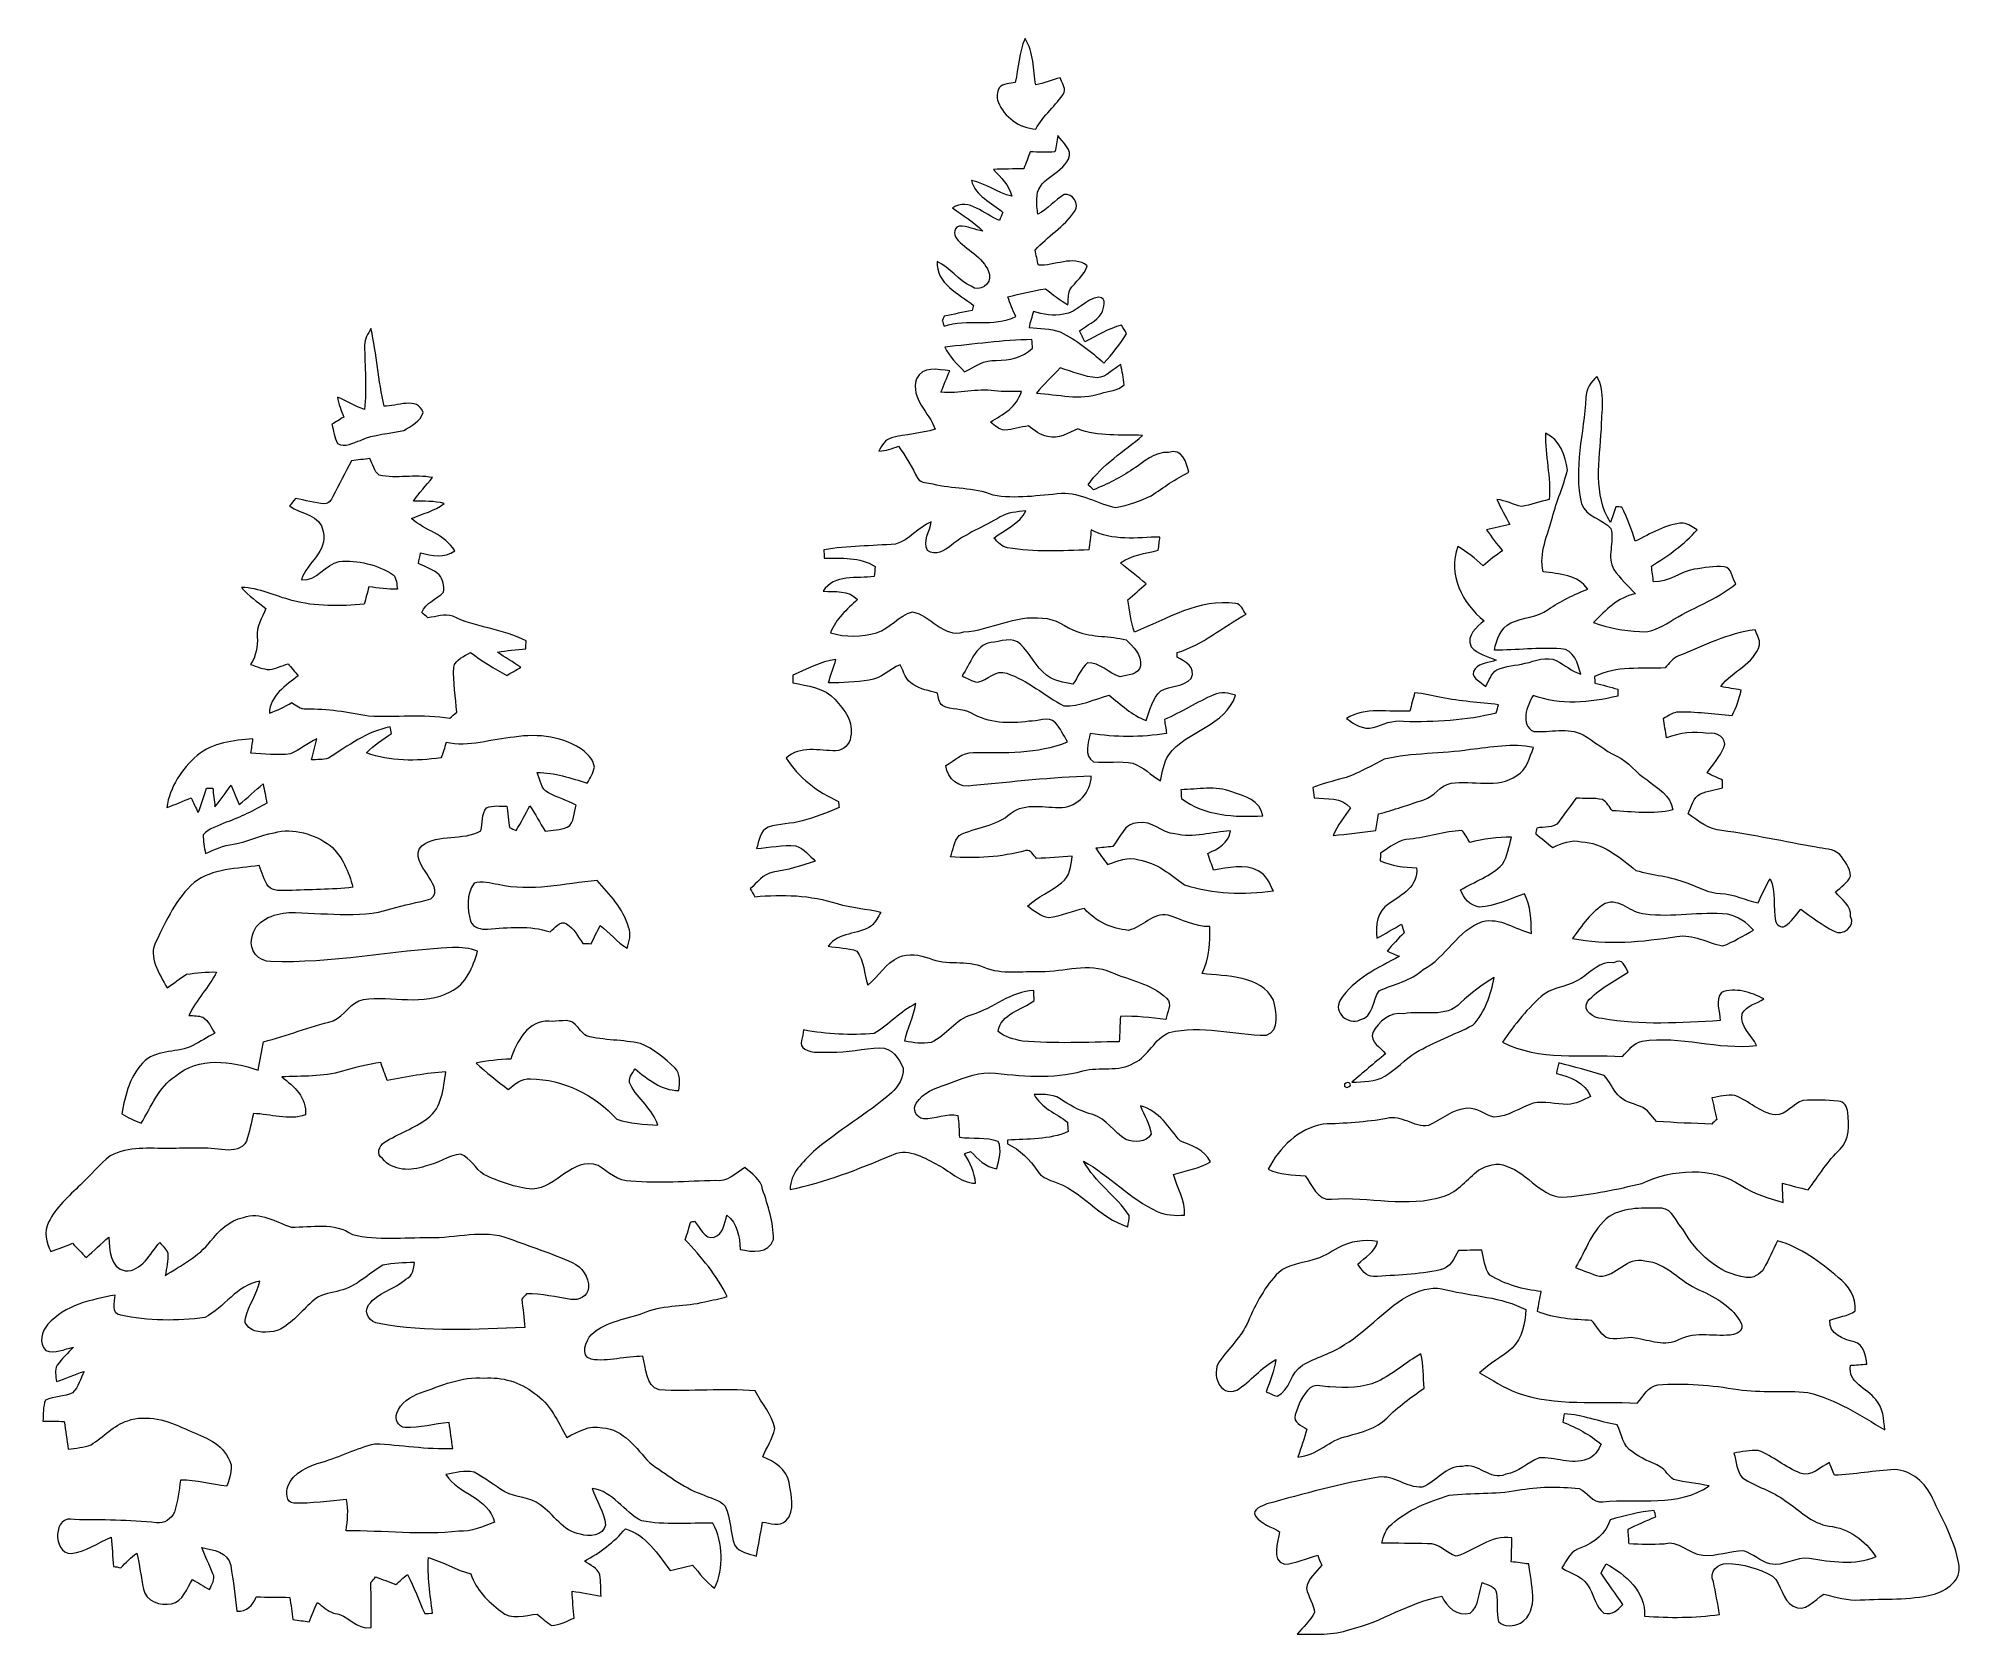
# Model space of a CAD drawing. Header units: centimetres. Extents: x -16.2 to 16.2, y -13.4 to 13.4.
import ezdxf

# ---------------------------------------------------------------- set-up
doc = ezdxf.new("R2010")
doc.units = ezdxf.units.CM
doc.header["$MEASUREMENT"] = 0
doc.layers.add('Layer 1', color=7, linetype='Continuous')

msp = doc.modelspace()

# ---------------------------------------------------------------- linework, layer by layer
at = {"layer": 'Layer 1', "color": 252, "lineweight": 9}
for points, knots in [([(0.25002, 12.66578), (0.30259, 12.91202), (0.31246, 13.17167), (0.41336, 13.4052), (0.41336, 13.4052), (0.5647, 13.17555), (0.54777, 12.88309), (0.59469, 12.6238), (0.59469, 12.6238), (0.73333, 12.65802), (0.86738, 12.70565), (1.00461, 12.74586), (1.00461, 12.74586), (1.03001, 12.66684), (1.09387, 12.58429), (1.07411, 12.49998), (1.07411, 12.49998), (0.939, 12.27632), (0.71569, 12.11721), (0.59539, 11.88226), (0.59539, 11.88226), (0.31529, 11.90272), (0.06905, 12.08264), (-0.03961, 12.34052), (-0.03961, 12.34052), (-0.07101, 12.41778), (-0.05196, 12.50456), (-0.02056, 12.57829), (-0.02056, 12.57829), (0.0447, 12.65661), (0.15971, 12.6425), (0.25002, 12.66578)], [0, 0, 0, 0, 0.11111111, 0.11111111, 0.11111111, 0.11111111, 0.22222222, 0.22222222, 0.22222222, 0.22222222, 0.33333333, 0.33333333, 0.33333333, 0.33333333, 0.44444444, 0.44444444, 0.44444444, 0.44444444, 0.55555556, 0.55555556, 0.55555556, 0.55555556, 0.66666667, 0.66666667, 0.66666667, 0.66666667, 0.77777778, 0.77777778, 0.77777778, 0.77777778, 1, 1, 1, 1]), ([(0.96228, 11.77396), (1.04801, 11.66178), (1.21945, 11.53407), (1.14255, 11.37991), (1.14255, 11.37991), (1.02014, 11.10721), (0.5961, 11.05394), (0.61338, 10.70822), (0.61338, 10.70822), (0.6095, 10.62249), (0.61515, 10.53747), (0.63067, 10.45316), (0.63067, 10.45316), (0.79824, 10.53465), (0.91289, 10.68952), (1.07058, 10.78583), (1.07058, 10.78583), (1.20993, 10.81158), (1.3401, 10.62108), (1.24697, 10.49867), (1.24697, 10.49867), (1.06811, 10.24255), (0.79083, 10.08133), (0.5834, 9.85062), (0.5834, 9.85062), (0.60104, 9.7656), (0.61938, 9.68058), (0.63772, 9.5952), (0.63772, 9.5952), (0.89913, 9.5758), (1.22686, 9.77336), (1.45617, 9.58603), (1.45617, 9.58603), (1.41348, 9.41811), (1.25438, 9.3211), (1.16583, 9.18034), (1.16583, 9.18034), (1.13761, 9.10132), (1.14326, 9.01559), (1.13479, 8.93304), (1.13479, 8.93304), (0.99862, 9.00712), (0.87867, 9.10696), (0.7559, 9.19939), (0.7559, 9.19939), (0.54283, 9.16623), (0.33328, 9.11296), (0.12373, 9.06392), (0.12373, 9.06392), (0.16359, 8.95174), (0.21086, 8.84238), (0.25743, 8.73266), (0.25743, 8.73266), (-0.12004, 8.54604), (-0.55396, 8.70691), (-0.9459, 8.57285), (-0.9459, 8.57285), (-0.95648, 8.6046), (-0.96706, 8.636), (-0.97765, 8.66705), (-0.97765, 8.66705), (-0.96883, 8.68504), (-0.95154, 8.72067), (-0.94272, 8.73831), (-0.94272, 8.73831), (-0.7875, 8.77182), (-0.63263, 8.80463), (-0.4767, 8.83673), (-0.4767, 8.83673), (-0.47035, 8.85719), (-0.4573, 8.89882), (-0.45095, 8.91928), (-0.45095, 8.91928), (-0.69895, 9.11895), (-1.07995, 9.28123), (-1.06372, 9.6587), (-1.06372, 9.6587), (-0.8443, 9.55957), (-0.71306, 9.33838), (-0.49046, 9.24278), (-0.49046, 9.24278), (-0.35887, 9.13236), (-0.14368, 9.27912), (-0.18531, 9.43928), (-0.18531, 9.43928), (-0.24881, 9.70668), (-0.53385, 9.83051), (-0.70883, 10.01219), (-0.70883, 10.01219), (-0.78044, 10.07992), (-0.80655, 10.21151), (-0.69366, 10.25137), (-0.69366, 10.25137), (-0.55572, 10.25525), (-0.42731, 10.19422), (-0.29431, 10.166), (-0.29431, 10.166), (-0.4453, 10.31981), (-0.63051, 10.43376), (-0.80443, 10.55829), (-0.80443, 10.55829), (-0.52715, 10.74244), (-0.27033, 10.44046), (-0.01491, 10.34944), (-0.01491, 10.34944), (0.00308, 10.39389), (0.02142, 10.43834), (0.04012, 10.48209), (0.04012, 10.48209), (-0.14368, 10.65354), (-0.4259, 10.7509), (-0.48552, 11.02043), (-0.48552, 11.02043), (-0.24563, 10.96822), (-0.04737, 10.8077), (0.19287, 10.75725), (0.19287, 10.75725), (0.14877, 10.9407), (0.00378, 11.06911), (-0.11546, 11.20599), (-0.11546, 11.20599), (0.05352, 11.21022), (0.22356, 11.2141), (0.39325, 11.21657), (0.39325, 11.21657), (0.43029, 11.31112), (0.46522, 11.40637), (0.50014, 11.50126), (0.50014, 11.50126), (0.63843, 11.49844), (0.77637, 11.48645), (0.91501, 11.49809), (0.91501, 11.49809), (0.94429, 11.58734), (0.94923, 11.68153), (0.96228, 11.77396)], [0, 0, 0, 0, 0.02857143, 0.02857143, 0.02857143, 0.02857143, 0.05714286, 0.05714286, 0.05714286, 0.05714286, 0.08571429, 0.08571429, 0.08571429, 0.08571429, 0.11428571, 0.11428571, 0.11428571, 0.11428571, 0.14285714, 0.14285714, 0.14285714, 0.14285714, 0.17142857, 0.17142857, 0.17142857, 0.17142857, 0.2, 0.2, 0.2, 0.2, 0.22857143, 0.22857143, 0.22857143, 0.22857143, 0.25714286, 0.25714286, 0.25714286, 0.25714286, 0.28571429, 0.28571429, 0.28571429, 0.28571429, 0.31428571, 0.31428571, 0.31428571, 0.31428571, 0.34285714, 0.34285714, 0.34285714, 0.34285714, 0.37142857, 0.37142857, 0.37142857, 0.37142857, 0.4, 0.4, 0.4, 0.4, 0.42857143, 0.42857143, 0.42857143, 0.42857143, 0.45714286, 0.45714286, 0.45714286, 0.45714286, 0.48571429, 0.48571429, 0.48571429, 0.48571429, 0.51428571, 0.51428571, 0.51428571, 0.51428571, 0.54285714, 0.54285714, 0.54285714, 0.54285714, 0.57142857, 0.57142857, 0.57142857, 0.57142857, 0.6, 0.6, 0.6, 0.6, 0.62857143, 0.62857143, 0.62857143, 0.62857143, 0.65714286, 0.65714286, 0.65714286, 0.65714286, 0.68571429, 0.68571429, 0.68571429, 0.68571429, 0.71428571, 0.71428571, 0.71428571, 0.71428571, 0.74285714, 0.74285714, 0.74285714, 0.74285714, 0.77142857, 0.77142857, 0.77142857, 0.77142857, 0.8, 0.8, 0.8, 0.8, 0.82857143, 0.82857143, 0.82857143, 0.82857143, 0.85714286, 0.85714286, 0.85714286, 0.85714286, 0.88571429, 0.88571429, 0.88571429, 0.88571429, 0.91428571, 0.91428571, 0.91428571, 0.91428571, 0.94285714, 0.94285714, 0.94285714, 0.94285714, 1, 1, 1, 1]), ([(1.06247, 8.77358), (1.29248, 8.79017), (1.42654, 9.04064), (1.65443, 9.06039), (1.65443, 9.06039), (1.79942, 9.05334), (1.74051, 8.8706), (1.6957, 8.78029), (1.6957, 8.78029), (1.60469, 8.65293), (1.45441, 8.58626), (1.33129, 8.49489), (1.33129, 8.49489), (1.36057, 8.43245), (1.3902, 8.37036), (1.42019, 8.30792), (1.42019, 8.30792), (1.6195, 8.41199), (1.81389, 8.53158), (2.03437, 8.58767), (2.03437, 8.58767), (2.06295, 8.5404), (2.09223, 8.49313), (2.12151, 8.4455), (2.12151, 8.4455), (2.00827, 8.27088), (1.88021, 8.10613), (1.74015, 7.95232), (1.74015, 7.95232), (1.51332, 8.14952), (1.27907, 8.34355), (1.00638, 8.47443), (1.00638, 8.47443), (0.83987, 8.54005), (0.65713, 8.52347), (0.48321, 8.55028), (0.48321, 8.55028), (0.49732, 8.64341), (0.53189, 8.72631), (0.55412, 8.81592), (0.55412, 8.81592), (0.71922, 8.77006), (0.89102, 8.73654), (1.06247, 8.77358)], [0, 0, 0, 0, 0.08333333, 0.08333333, 0.08333333, 0.08333333, 0.16666667, 0.16666667, 0.16666667, 0.16666667, 0.25, 0.25, 0.25, 0.25, 0.33333333, 0.33333333, 0.33333333, 0.33333333, 0.41666667, 0.41666667, 0.41666667, 0.41666667, 0.5, 0.5, 0.5, 0.5, 0.58333333, 0.58333333, 0.58333333, 0.58333333, 0.66666667, 0.66666667, 0.66666667, 0.66666667, 0.75, 0.75, 0.75, 0.75, 0.83333333, 0.83333333, 0.83333333, 0.83333333, 1, 1, 1, 1]), ([(-10.68291, 8.25359), (-10.68468, 8.3566), (-10.62682, 8.44585), (-10.57532, 8.53052), (-10.57532, 8.53052), (-10.47689, 8.10048), (-10.4589, 7.65598), (-10.35166, 7.22842), (-10.35166, 7.22842), (-10.15198, 7.21783), (-9.7925, 7.39881), (-9.70043, 7.12364), (-9.70043, 7.12364), (-9.74276, 6.9716), (-9.89798, 6.89152), (-10.02498, 6.8192), (-10.02498, 6.8192), (-10.2677, 6.76452), (-10.52381, 6.75922), (-10.75347, 6.65163), (-10.75347, 6.65163), (-10.87165, 6.62199), (-11.01488, 6.51898), (-11.13588, 6.60118), (-11.13588, 6.60118), (-11.19585, 6.69749), (-11.20115, 6.81743), (-11.23113, 6.92362), (-11.23113, 6.92362), (-11.16481, 6.96348), (-11.09849, 7.0044), (-11.03287, 7.04568), (-11.03287, 7.04568), (-11.07661, 7.15469), (-11.11895, 7.26511), (-11.13835, 7.38152), (-11.13835, 7.38152), (-10.98595, 7.31238), (-10.84202, 7.22489), (-10.68327, 7.16986), (-10.68327, 7.16986), (-10.64905, 7.53075), (-10.67798, 7.89235), (-10.68291, 8.25359)], [0, 0, 0, 0, 0.08333333, 0.08333333, 0.08333333, 0.08333333, 0.16666667, 0.16666667, 0.16666667, 0.16666667, 0.25, 0.25, 0.25, 0.25, 0.33333333, 0.33333333, 0.33333333, 0.33333333, 0.41666667, 0.41666667, 0.41666667, 0.41666667, 0.5, 0.5, 0.5, 0.5, 0.58333333, 0.58333333, 0.58333333, 0.58333333, 0.66666667, 0.66666667, 0.66666667, 0.66666667, 0.75, 0.75, 0.75, 0.75, 0.83333333, 0.83333333, 0.83333333, 0.83333333, 1, 1, 1, 1]), ([(-0.93566, 8.22043), (-0.44813, 8.26841), (0.03871, 8.33826), (0.52942, 8.34602), (0.52942, 8.34602), (0.53189, 8.30933), (0.53683, 8.23595), (0.5393, 8.19962), (0.5393, 8.19962), (0.3742, 8.03875), (0.15371, 7.99994), (-0.06889, 7.99747), (-0.06889, 7.99747), (-0.27138, 8.01264), (-0.43155, 7.88741), (-0.60229, 7.80486), (-0.60229, 7.80486), (-0.72541, 7.93327), (-0.85876, 8.05709), (-0.93566, 8.22043)], [0, 0, 0, 0, 0.16666667, 0.16666667, 0.16666667, 0.16666667, 0.33333333, 0.33333333, 0.33333333, 0.33333333, 0.5, 0.5, 0.5, 0.5, 0.66666667, 0.66666667, 0.66666667, 0.66666667, 1, 1, 1, 1]), ([(-1.40839, 7.68456), (-1.31984, 7.91175), (-1.04291, 7.84119), (-0.85241, 7.82179), (-0.85241, 7.82179), (-0.90109, 7.70255), (-0.95189, 7.58402), (-0.99811, 7.46337), (-0.99811, 7.46337), (-0.69648, 7.43338), (-0.39768, 7.52793), (-0.09641, 7.48348), (-0.09641, 7.48348), (0.05247, 7.46407), (0.2024, 7.47854), (0.35197, 7.47325), (0.35197, 7.47325), (0.28036, 7.21325), (0.04294, 7.09083), (-0.1659, 6.96031), (-0.1659, 6.96031), (-0.09429, 6.90492), (-0.02338, 6.82907), (0.07293, 6.82413), (0.07293, 6.82413), (0.20769, 6.8319), (0.33645, 6.8774), (0.4698, 6.89716), (0.4698, 6.89716), (0.56787, 6.82308), (0.66736, 6.7377), (0.79295, 6.71795), (0.79295, 6.71795), (0.97886, 6.66538), (1.13973, 6.77933), (1.3013, 6.84565), (1.3013, 6.84565), (1.64737, 6.70525), (2.02485, 6.75605), (2.38891, 6.737), (2.38891, 6.737), (2.08164, 6.46289), (1.70805, 6.25263), (1.47204, 5.9055), (1.47204, 5.9055), (1.50238, 5.87834), (1.53237, 5.85117), (1.56306, 5.82366), (1.56306, 5.82366), (1.79378, 5.91891), (2.02167, 6.02509), (2.22699, 6.16867), (2.22699, 6.16867), (2.40973, 6.28827), (2.58753, 6.46007), (2.82389, 6.4516), (2.82389, 6.4516), (3.05813, 6.53662), (3.12551, 6.27133), (3.16749, 6.11646), (3.16749, 6.11646), (2.94172, 6.00887), (2.74028, 5.86246), (2.53532, 5.72206), (2.53532, 5.72206), (2.34446, 5.64162), (2.14726, 5.55837), (1.94124, 5.52697), (1.94124, 5.52697), (1.63044, 5.58024), (1.35175, 5.7852), (1.02684, 5.76404), (1.02684, 5.76404), (0.64337, 5.73546), (0.25355, 5.66632), (-0.12816, 5.73864), (-0.12816, 5.73864), (-0.44848, 5.86952), (-0.80373, 5.83742), (-1.13498, 5.92349), (-1.13498, 5.92349), (-1.21789, 5.94748), (-1.33395, 5.92702), (-1.38475, 6.01275), (-1.38475, 6.01275), (-1.48953, 6.19619), (-1.58619, 6.38457), (-1.71178, 6.55532), (-1.71178, 6.55532), (-1.81761, 6.51263), (-1.92768, 6.47912), (-2.04233, 6.47347), (-2.04233, 6.47347), (-1.9947, 6.56449), (-1.94038, 6.66891), (-1.83066, 6.69361), (-1.83066, 6.69361), (-1.58971, 6.75852), (-1.33607, 6.76522), (-1.09653, 6.83895), (-1.09653, 6.83895), (-1.19284, 7.12717), (-1.51881, 7.35119), (-1.40839, 7.68456)], [0, 0, 0, 0, 0.03703704, 0.03703704, 0.03703704, 0.03703704, 0.07407407, 0.07407407, 0.07407407, 0.07407407, 0.11111111, 0.11111111, 0.11111111, 0.11111111, 0.14814815, 0.14814815, 0.14814815, 0.14814815, 0.18518519, 0.18518519, 0.18518519, 0.18518519, 0.22222222, 0.22222222, 0.22222222, 0.22222222, 0.25925926, 0.25925926, 0.25925926, 0.25925926, 0.2962963, 0.2962963, 0.2962963, 0.2962963, 0.33333333, 0.33333333, 0.33333333, 0.33333333, 0.37037037, 0.37037037, 0.37037037, 0.37037037, 0.40740741, 0.40740741, 0.40740741, 0.40740741, 0.44444444, 0.44444444, 0.44444444, 0.44444444, 0.48148148, 0.48148148, 0.48148148, 0.48148148, 0.51851852, 0.51851852, 0.51851852, 0.51851852, 0.55555556, 0.55555556, 0.55555556, 0.55555556, 0.59259259, 0.59259259, 0.59259259, 0.59259259, 0.62962963, 0.62962963, 0.62962963, 0.62962963, 0.66666667, 0.66666667, 0.66666667, 0.66666667, 0.7037037, 0.7037037, 0.7037037, 0.7037037, 0.74074074, 0.74074074, 0.74074074, 0.74074074, 0.77777778, 0.77777778, 0.77777778, 0.77777778, 0.81481481, 0.81481481, 0.81481481, 0.81481481, 0.85185185, 0.85185185, 0.85185185, 0.85185185, 0.88888889, 0.88888889, 0.88888889, 0.88888889, 0.92592593, 0.92592593, 0.92592593, 0.92592593, 1, 1, 1, 1]), ([(1.6248, 7.70432), (1.78355, 7.71666), (1.89044, 7.85178), (2.02097, 7.92621), (2.02097, 7.92621), (2.04778, 7.81438), (2.06753, 7.70185), (2.07706, 7.58649), (2.07706, 7.58649), (1.97511, 7.48101), (1.81671, 7.48453), (1.68477, 7.4415), (1.68477, 7.4415), (1.33552, 7.31943), (0.9644, 7.42738), (0.60703, 7.44749), (0.60703, 7.44749), (0.72839, 7.59848), (0.87373, 7.7276), (1.00532, 7.86906), (1.00532, 7.86906), (1.21064, 7.81262), (1.4096, 7.71843), (1.6248, 7.70432)], [0, 0, 0, 0, 0.14285714, 0.14285714, 0.14285714, 0.14285714, 0.28571429, 0.28571429, 0.28571429, 0.28571429, 0.42857143, 0.42857143, 0.42857143, 0.42857143, 0.57142857, 0.57142857, 0.57142857, 0.57142857, 0.71428571, 0.71428571, 0.71428571, 0.71428571, 1, 1, 1, 1]), ([(9.83852, 7.37306), (9.84205, 7.51487), (9.91931, 7.63693), (10.02408, 7.72725), (10.02408, 7.72725), (10.17225, 7.45808), (10.09887, 7.13246), (10.09817, 6.84107), (10.09817, 6.84107), (10.065, 6.32072), (9.95564, 5.74075), (10.25057, 5.27156), (10.25057, 5.27156), (10.2802, 5.35975), (10.30842, 5.4483), (10.33876, 5.53579), (10.33876, 5.53579), (10.36487, 5.53509), (10.41708, 5.53367), (10.44283, 5.53297), (10.44283, 5.53297), (10.53244, 5.34741), (10.60758, 5.1555), (10.66649, 4.95794), (10.66649, 4.95794), (10.92508, 5.08318), (11.17802, 5.24545), (11.47329, 5.2645), (11.47329, 5.2645), (11.55972, 5.25145), (11.63063, 5.19324), (11.70507, 5.15126), (11.70507, 5.15126), (11.48846, 4.90255), (11.21682, 4.71347), (10.93954, 4.53884), (10.93954, 4.53884), (10.95083, 4.45065), (10.96247, 4.36245), (10.97517, 4.2739), (10.97517, 4.2739), (11.22494, 4.2672), (11.42144, 4.44535), (11.65885, 4.48945), (11.65885, 4.48945), (11.8236, 4.5078), (11.99329, 4.55013), (12.16086, 4.52932), (12.16086, 4.52932), (12.29421, 4.50921), (12.29703, 4.33), (12.35594, 4.24427), (12.35594, 4.24427), (12.02504, 3.96699), (11.60841, 3.83575), (11.24752, 3.60715), (11.24752, 3.60715), (11.093, 3.51825), (10.92896, 3.40995), (10.73987, 3.43958), (10.73987, 3.43958), (10.47634, 3.45511), (10.21247, 3.49991), (9.96482, 3.5941), (9.96482, 3.5941), (10.16978, 3.79907), (10.37298, 4.01638), (10.66825, 4.076), (10.66825, 4.076), (10.54655, 4.21005), (10.41073, 4.33317), (10.30913, 4.4831), (10.30913, 4.4831), (10.17684, 4.69336), (10.32677, 4.94842), (10.25515, 5.17031), (10.25515, 5.17031), (10.12004, 5.33929), (9.84099, 5.36716), (9.76267, 5.588), (9.76267, 5.588), (9.62509, 6.18032), (9.8036, 6.78039), (9.83852, 7.37306)], [0, 0, 0, 0, 0.04545455, 0.04545455, 0.04545455, 0.04545455, 0.09090909, 0.09090909, 0.09090909, 0.09090909, 0.13636364, 0.13636364, 0.13636364, 0.13636364, 0.18181818, 0.18181818, 0.18181818, 0.18181818, 0.22727273, 0.22727273, 0.22727273, 0.22727273, 0.27272727, 0.27272727, 0.27272727, 0.27272727, 0.31818182, 0.31818182, 0.31818182, 0.31818182, 0.36363636, 0.36363636, 0.36363636, 0.36363636, 0.40909091, 0.40909091, 0.40909091, 0.40909091, 0.45454545, 0.45454545, 0.45454545, 0.45454545, 0.5, 0.5, 0.5, 0.5, 0.54545455, 0.54545455, 0.54545455, 0.54545455, 0.59090909, 0.59090909, 0.59090909, 0.59090909, 0.63636364, 0.63636364, 0.63636364, 0.63636364, 0.68181818, 0.68181818, 0.68181818, 0.68181818, 0.72727273, 0.72727273, 0.72727273, 0.72727273, 0.77272727, 0.77272727, 0.77272727, 0.77272727, 0.81818182, 0.81818182, 0.81818182, 0.81818182, 0.86363636, 0.86363636, 0.86363636, 0.86363636, 0.90909091, 0.90909091, 0.90909091, 0.90909091, 1, 1, 1, 1]), ([(9.16119, 6.77333), (9.39861, 6.66644), (9.49633, 6.39622), (9.52914, 6.15633), (9.52914, 6.15633), (9.45929, 5.88751), (9.34569, 5.6321), (9.27549, 5.36293), (9.27549, 5.36293), (9.20035, 5.06519), (9.04124, 4.75933), (9.12238, 4.44606), (9.12238, 4.44606), (9.38485, 4.40972), (9.70729, 4.39667), (9.87062, 4.15114), (9.87062, 4.15114), (9.63462, 4.06682), (9.41131, 3.95217), (9.20458, 3.81071), (9.20458, 3.81071), (9.01761, 3.68265), (8.78019, 3.67771), (8.57769, 3.58493), (8.57769, 3.58493), (8.4013, 3.50485), (8.33816, 3.30341), (8.30006, 3.1302), (8.30006, 3.1302), (8.67189, 3.1235), (9.04336, 3.17818), (9.41519, 3.15137), (9.41519, 3.15137), (9.64132, 3.13902), (9.70482, 2.90301), (9.74997, 2.7245), (9.74997, 2.7245), (9.60075, 2.7746), (9.48257, 2.87726), (9.34745, 2.95169), (9.34745, 2.95169), (9.17036, 3.03565), (8.98974, 2.94393), (8.81617, 2.9083), (8.81617, 2.9083), (8.65883, 2.86809), (8.49162, 2.86597), (8.34239, 2.79859), (8.34239, 2.79859), (8.24255, 2.7372), (8.21045, 2.61514), (8.15577, 2.51848), (8.15577, 2.51848), (8.07005, 2.59574), (7.86226, 2.68217), (7.97444, 2.81729), (7.97444, 2.81729), (8.0644, 2.9143), (8.21645, 2.91395), (8.33216, 2.96122), (8.33216, 2.96122), (8.18717, 3.02578), (8.01607, 3.05859), (7.90883, 3.18453), (7.90883, 3.18453), (7.82557, 3.38632), (8.00196, 3.51085), (8.12755, 3.62303), (8.12755, 3.62303), (7.76066, 3.91019), (7.51301, 4.40584), (7.68658, 4.86869), (7.68658, 4.86869), (7.84215, 4.7812), (7.98009, 4.66549), (8.11379, 4.54731), (8.11379, 4.54731), (8.21504, 4.63727), (8.32193, 4.72017), (8.43447, 4.79566), (8.43447, 4.79566), (8.34345, 4.91314), (8.25314, 5.03097), (8.16635, 5.15056), (8.16635, 5.15056), (8.29582, 5.18478), (8.42635, 5.21053), (8.55759, 5.23805), (8.55759, 5.23805), (8.49091, 5.38198), (8.40236, 5.51462), (8.34345, 5.66173), (8.34345, 5.66173), (8.48738, 5.64445), (8.61615, 5.57318), (8.75549, 5.53932), (8.75549, 5.53932), (8.91177, 5.56895), (9.0617, 5.62645), (9.21799, 5.65891), (9.21799, 5.65891), (9.25997, 6.03391), (9.14214, 6.39974), (9.16119, 6.77333)], [0, 0, 0, 0, 0.03703704, 0.03703704, 0.03703704, 0.03703704, 0.07407407, 0.07407407, 0.07407407, 0.07407407, 0.11111111, 0.11111111, 0.11111111, 0.11111111, 0.14814815, 0.14814815, 0.14814815, 0.14814815, 0.18518519, 0.18518519, 0.18518519, 0.18518519, 0.22222222, 0.22222222, 0.22222222, 0.22222222, 0.25925926, 0.25925926, 0.25925926, 0.25925926, 0.2962963, 0.2962963, 0.2962963, 0.2962963, 0.33333333, 0.33333333, 0.33333333, 0.33333333, 0.37037037, 0.37037037, 0.37037037, 0.37037037, 0.40740741, 0.40740741, 0.40740741, 0.40740741, 0.44444444, 0.44444444, 0.44444444, 0.44444444, 0.48148148, 0.48148148, 0.48148148, 0.48148148, 0.51851852, 0.51851852, 0.51851852, 0.51851852, 0.55555556, 0.55555556, 0.55555556, 0.55555556, 0.59259259, 0.59259259, 0.59259259, 0.59259259, 0.62962963, 0.62962963, 0.62962963, 0.62962963, 0.66666667, 0.66666667, 0.66666667, 0.66666667, 0.7037037, 0.7037037, 0.7037037, 0.7037037, 0.74074074, 0.74074074, 0.74074074, 0.74074074, 0.77777778, 0.77777778, 0.77777778, 0.77777778, 0.81481481, 0.81481481, 0.81481481, 0.81481481, 0.85185185, 0.85185185, 0.85185185, 0.85185185, 0.88888889, 0.88888889, 0.88888889, 0.88888889, 0.92592593, 0.92592593, 0.92592593, 0.92592593, 1, 1, 1, 1]), ([(-10.90023, 6.3112), (-10.79721, 6.32284), (-10.69526, 6.33554), (-10.59225, 6.34612), (-10.59225, 6.34612), (-10.54427, 6.25334), (-10.52381, 6.13269), (-10.43915, 6.06672), (-10.43915, 6.06672), (-10.14387, 6.00357), (-9.83766, 6.08683), (-9.54062, 6.02827), (-9.54062, 6.02827), (-9.64998, 5.89704), (-9.7664, 5.77074), (-9.86271, 5.62928), (-9.86271, 5.62928), (-9.68985, 5.62963), (-9.51487, 5.63598), (-9.34553, 5.59329), (-9.34553, 5.59329), (-9.50464, 5.46312), (-9.71172, 5.42467), (-9.89375, 5.33859), (-9.89375, 5.33859), (-9.66833, 5.13574), (-9.3286, 5.0793), (-9.16915, 4.79637), (-9.16915, 4.79637), (-9.34201, 4.67254), (-9.5512, 4.711), (-9.74135, 4.76285), (-9.74135, 4.76285), (-9.7544, 4.70359), (-9.7664, 4.64432), (-9.77839, 4.5847), (-9.77839, 4.5847), (-9.66092, 4.52473), (-9.52792, 4.48628), (-9.42914, 4.39561), (-9.42914, 4.39561), (-9.36353, 4.31589), (-9.3413, 4.20229), (-9.35647, 4.10104), (-9.35647, 4.10104), (-9.47747, 3.98427), (-9.65351, 3.92571), (-9.72371, 3.75885), (-9.72371, 3.75885), (-9.68879, 3.73063), (-9.65386, 3.7024), (-9.61858, 3.67348), (-9.61858, 3.67348), (-9.481, 3.68829), (-9.33777, 3.74862), (-9.20231, 3.69747), (-9.20231, 3.69747), (-8.80896, 3.50908), (-8.35811, 3.48686), (-7.969, 3.28436), (-7.969, 3.28436), (-7.97041, 3.23991), (-7.97182, 3.19511), (-7.97252, 3.14995), (-7.97252, 3.14995), (-8.13233, 3.13337), (-8.29214, 3.12314), (-8.45018, 3.09563), (-8.45018, 3.09563), (-8.32248, 3.00637), (-8.18807, 2.92735), (-8.0579, 2.84092), (-8.0579, 2.84092), (-8.11716, 2.80635), (-8.23534, 2.73791), (-8.29461, 2.70369), (-8.29461, 2.70369), (-8.50663, 2.81658), (-8.70806, 2.94781), (-8.90245, 3.08857), (-8.90245, 3.08857), (-9.00898, 3.02648), (-9.15786, 2.97709), (-9.18608, 2.84057), (-9.18608, 2.84057), (-9.19737, 2.58763), (-9.14904, 2.33751), (-9.13563, 2.08562), (-9.13563, 2.08562), (-9.17444, 2.05211), (-9.21254, 2.01789), (-9.25064, 1.98367), (-9.25064, 1.98367), (-9.70219, 2.06587), (-10.1601, 1.99919), (-10.61448, 2.02283), (-10.61448, 2.02283), (-10.9609, 2.09021), (-11.31086, 2.14983), (-11.6654, 2.14242), (-11.6654, 2.14242), (-11.75924, 2.13501), (-11.83262, 2.19957), (-11.906, 2.2472), (-11.906, 2.2472), (-12.02735, 2.17946), (-12.15082, 2.11455), (-12.28276, 2.0694), (-12.28276, 2.0694), (-12.27923, 2.36326), (-12.00089, 2.53295), (-11.80051, 2.69981), (-11.80051, 2.69981), (-11.84214, 2.74955), (-11.92505, 2.84904), (-11.96667, 2.89913), (-11.96667, 2.89913), (-12.07004, 2.86738), (-12.16952, 2.81975), (-12.27747, 2.80423), (-12.27747, 2.80423), (-12.38965, 2.80317), (-12.49337, 2.85538), (-12.59815, 2.8889), (-12.59815, 2.8889), (-12.50783, 3.02683), (-12.47291, 3.18841), (-12.48596, 3.3521), (-12.48596, 3.3521), (-12.50925, 3.52566), (-12.40306, 3.67489), (-12.34132, 3.82835), (-12.34132, 3.82835), (-12.48349, 3.93912), (-12.63589, 4.04072), (-12.74878, 4.18289), (-12.74878, 4.18289), (-12.45245, 4.17795), (-12.18575, 4.03437), (-11.90282, 3.96487), (-11.90282, 3.96487), (-11.50771, 3.85516), (-11.09284, 3.8668), (-10.68821, 3.89996), (-10.68821, 3.89996), (-10.66281, 3.99768), (-10.63741, 4.09505), (-10.61201, 4.19241), (-10.61201, 4.19241), (-10.45149, 4.17407), (-10.29098, 4.15184), (-10.12941, 4.15149), (-10.12941, 4.15149), (-10.14422, 4.23404), (-10.14175, 4.3307), (-10.20349, 4.39561), (-10.20349, 4.39561), (-10.4709, 4.56671), (-10.79404, 4.64538), (-11.11083, 4.61716), (-11.11083, 4.61716), (-11.35249, 4.57377), (-11.47984, 4.28237), (-11.74195, 4.30918), (-11.74195, 4.30918), (-11.66081, 4.60552), (-11.29287, 4.78085), (-11.3793, 5.12445), (-11.3793, 5.12445), (-11.4181, 5.40738), (-11.7543, 5.41161), (-11.94374, 5.55061), (-11.94374, 5.55061), (-11.91093, 5.59259), (-11.87777, 5.63386), (-11.84461, 5.67549), (-11.84461, 5.67549), (-11.68163, 5.64833), (-11.52076, 5.6007), (-11.35531, 5.58906), (-11.35531, 5.58906), (-11.28475, 5.58589), (-11.24383, 5.65291), (-11.21631, 5.70795), (-11.21631, 5.70795), (-11.11401, 5.91079), (-11.01347, 6.11435), (-10.90023, 6.3112)], [0, 0, 0, 0, 0.02083333, 0.02083333, 0.02083333, 0.02083333, 0.04166667, 0.04166667, 0.04166667, 0.04166667, 0.0625, 0.0625, 0.0625, 0.0625, 0.08333333, 0.08333333, 0.08333333, 0.08333333, 0.10416667, 0.10416667, 0.10416667, 0.10416667, 0.125, 0.125, 0.125, 0.125, 0.14583333, 0.14583333, 0.14583333, 0.14583333, 0.16666667, 0.16666667, 0.16666667, 0.16666667, 0.1875, 0.1875, 0.1875, 0.1875, 0.20833333, 0.20833333, 0.20833333, 0.20833333, 0.22916667, 0.22916667, 0.22916667, 0.22916667, 0.25, 0.25, 0.25, 0.25, 0.27083333, 0.27083333, 0.27083333, 0.27083333, 0.29166667, 0.29166667, 0.29166667, 0.29166667, 0.3125, 0.3125, 0.3125, 0.3125, 0.33333333, 0.33333333, 0.33333333, 0.33333333, 0.35416667, 0.35416667, 0.35416667, 0.35416667, 0.375, 0.375, 0.375, 0.375, 0.39583333, 0.39583333, 0.39583333, 0.39583333, 0.41666667, 0.41666667, 0.41666667, 0.41666667, 0.4375, 0.4375, 0.4375, 0.4375, 0.45833333, 0.45833333, 0.45833333, 0.45833333, 0.47916667, 0.47916667, 0.47916667, 0.47916667, 0.5, 0.5, 0.5, 0.5, 0.52083333, 0.52083333, 0.52083333, 0.52083333, 0.54166667, 0.54166667, 0.54166667, 0.54166667, 0.5625, 0.5625, 0.5625, 0.5625, 0.58333333, 0.58333333, 0.58333333, 0.58333333, 0.60416667, 0.60416667, 0.60416667, 0.60416667, 0.625, 0.625, 0.625, 0.625, 0.64583333, 0.64583333, 0.64583333, 0.64583333, 0.66666667, 0.66666667, 0.66666667, 0.66666667, 0.6875, 0.6875, 0.6875, 0.6875, 0.70833333, 0.70833333, 0.70833333, 0.70833333, 0.72916667, 0.72916667, 0.72916667, 0.72916667, 0.75, 0.75, 0.75, 0.75, 0.77083333, 0.77083333, 0.77083333, 0.77083333, 0.79166667, 0.79166667, 0.79166667, 0.79166667, 0.8125, 0.8125, 0.8125, 0.8125, 0.83333333, 0.83333333, 0.83333333, 0.83333333, 0.85416667, 0.85416667, 0.85416667, 0.85416667, 0.875, 0.875, 0.875, 0.875, 0.89583333, 0.89583333, 0.89583333, 0.89583333, 0.91666667, 0.91666667, 0.91666667, 0.91666667, 0.9375, 0.9375, 0.9375, 0.9375, 0.95833333, 0.95833333, 0.95833333, 0.95833333, 1, 1, 1, 1]), ([(-0.00504, 5.36646), (0.12373, 5.44619), (0.27895, 5.44865), (0.42465, 5.47123), (0.42465, 5.47123), (0.32305, 5.24616), (0.07152, 5.15938), (-0.10805, 5.0105), (-0.10805, 5.0105), (-0.04314, 4.94348), (0.02213, 4.86304), (0.1209, 4.84999), (0.1209, 4.84999), (0.57176, 4.76956), (1.03319, 4.79813), (1.48862, 4.81365), (1.48862, 4.81365), (1.50132, 4.9269), (1.51402, 5.03943), (1.52672, 5.15232), (1.52672, 5.15232), (1.87739, 4.95406), (2.29366, 5.02109), (2.67925, 5.02955), (2.67925, 5.02955), (2.67149, 4.95512), (2.66267, 4.88068), (2.65244, 4.80625), (2.65244, 4.80625), (2.43407, 4.75827), (2.20688, 4.72123), (2.01603, 4.5974), (2.01603, 4.5974), (2.15714, 4.47569), (2.30672, 4.36386), (2.44959, 4.24427), (2.44959, 4.24427), (2.34764, 4.15325), (2.24357, 4.06471), (2.1402, 3.97545), (2.1402, 3.97545), (2.16596, 3.79236), (2.19806, 3.60857), (2.25239, 3.43112), (2.25239, 3.43112), (2.79849, 3.64984), (3.33894, 3.9998), (3.95313, 3.91195), (3.95313, 3.91195), (4.04838, 3.90666), (4.07695, 3.79624), (4.1267, 3.73133), (4.1267, 3.73133), (3.73511, 3.52637), (3.39997, 3.21451), (2.96817, 3.08857), (2.96817, 3.08857), (2.96923, 3.06917), (2.97135, 3.03036), (2.97241, 3.01096), (2.97241, 3.01096), (3.10047, 2.92912), (3.29202, 2.85221), (3.20806, 2.65042), (3.20806, 2.65042), (3.07119, 2.5139), (2.85952, 2.52871), (2.69477, 2.44722), (2.69477, 2.44722), (2.5586, 2.31211), (2.50992, 2.12337), (2.44959, 1.94839), (2.44959, 1.94839), (2.20759, 2.0313), (2.0252, 2.22038), (1.82517, 2.37067), (1.82517, 2.37067), (1.5747, 2.30223), (1.33023, 2.18193), (1.06564, 2.19075), (1.06564, 2.19075), (0.74144, 2.36397), (0.45887, 2.62361), (0.10574, 2.73932), (0.10574, 2.73932), (-0.07947, 2.81199), (-0.21494, 2.62432), (-0.38463, 2.5901), (-0.38463, 2.5901), (-0.47811, 2.60597), (-0.56101, 2.65607), (-0.64427, 2.69805), (-0.64427, 2.69805), (-0.50316, 2.89666), (-0.42731, 3.20569), (-0.16096, 3.25932), (-0.16096, 3.25932), (-0.00398, 3.26496), (0.20804, 3.36621), (0.34033, 3.23039), (0.34033, 3.23039), (0.4945, 3.06529), (0.5961, 2.85292), (0.77531, 2.71075), (0.77531, 2.71075), (0.9016, 2.61056), (1.0667, 2.58727), (1.21945, 2.55588), (1.21945, 2.55588), (1.29989, 2.67582), (1.35669, 2.81517), (1.46111, 2.91747), (1.46111, 2.91747), (1.6696, 2.92312), (1.822, 2.73967), (2.01074, 2.68041), (2.01074, 2.68041), (2.13209, 2.71322), (2.32471, 2.70722), (2.35328, 2.86562), (2.35328, 2.86562), (2.37515, 3.042), (2.23722, 3.19723), (2.11057, 3.30059), (2.11057, 3.30059), (1.84246, 3.37467), (1.5493, 3.3394), (1.28613, 3.43994), (1.28613, 3.43994), (1.0914, 3.51261), (0.92559, 3.66677), (0.70652, 3.6636), (0.70652, 3.6636), (0.24685, 3.72886), (-0.16414, 3.46322), (-0.61464, 3.43535), (-0.61464, 3.43535), (-0.96283, 3.32599), (-1.16815, 3.72004), (-1.4793, 3.7712), (-1.4793, 3.7712), (-1.70719, 3.71369), (-1.85253, 3.48721), (-2.08043, 3.42089), (-2.08043, 3.42089), (-2.33161, 3.35104), (-2.6036, 3.34081), (-2.85372, 3.42089), (-2.85372, 3.42089), (-2.76623, 3.64984), (-2.57926, 3.81776), (-2.40075, 3.97757), (-2.40075, 3.97757), (-2.54998, 4.14408), (-2.77822, 4.10528), (-2.97825, 4.11868), (-2.97825, 4.11868), (-2.79551, 4.41008), (-2.40922, 4.32435), (-2.11888, 4.3688), (-2.11888, 4.3688), (-2.11465, 4.42454), (-2.11041, 4.47993), (-2.10548, 4.53531), (-2.10548, 4.53531), (-2.36547, 4.69653), (-2.67133, 4.67395), (-2.96237, 4.67537), (-2.96237, 4.67537), (-2.96273, 4.71029), (-2.96378, 4.77979), (-2.96449, 4.81471), (-2.96449, 4.81471), (-2.56726, 4.88103), (-2.16333, 4.87786), (-1.76293, 4.91102), (-1.76293, 4.91102), (-1.53151, 4.97664), (-1.38299, 5.19042), (-1.16321, 5.2825), (-1.16321, 5.2825), (-1.18473, 5.12692), (-1.31067, 4.95829), (-1.22318, 4.80554), (-1.22318, 4.80554), (-1.09618, 4.70465), (-0.9339, 4.80131), (-0.82842, 4.88633), (-0.82842, 4.88633), (-0.58253, 5.092), (-0.27703, 5.20171), (-0.00504, 5.36646)], [0, 0, 0, 0, 0.02040816, 0.02040816, 0.02040816, 0.02040816, 0.04081633, 0.04081633, 0.04081633, 0.04081633, 0.06122449, 0.06122449, 0.06122449, 0.06122449, 0.08163265, 0.08163265, 0.08163265, 0.08163265, 0.10204082, 0.10204082, 0.10204082, 0.10204082, 0.12244898, 0.12244898, 0.12244898, 0.12244898, 0.14285714, 0.14285714, 0.14285714, 0.14285714, 0.16326531, 0.16326531, 0.16326531, 0.16326531, 0.18367347, 0.18367347, 0.18367347, 0.18367347, 0.20408163, 0.20408163, 0.20408163, 0.20408163, 0.2244898, 0.2244898, 0.2244898, 0.2244898, 0.24489796, 0.24489796, 0.24489796, 0.24489796, 0.26530612, 0.26530612, 0.26530612, 0.26530612, 0.28571429, 0.28571429, 0.28571429, 0.28571429, 0.30612245, 0.30612245, 0.30612245, 0.30612245, 0.32653061, 0.32653061, 0.32653061, 0.32653061, 0.34693878, 0.34693878, 0.34693878, 0.34693878, 0.36734694, 0.36734694, 0.36734694, 0.36734694, 0.3877551, 0.3877551, 0.3877551, 0.3877551, 0.40816327, 0.40816327, 0.40816327, 0.40816327, 0.42857143, 0.42857143, 0.42857143, 0.42857143, 0.44897959, 0.44897959, 0.44897959, 0.44897959, 0.46938776, 0.46938776, 0.46938776, 0.46938776, 0.48979592, 0.48979592, 0.48979592, 0.48979592, 0.51020408, 0.51020408, 0.51020408, 0.51020408, 0.53061224, 0.53061224, 0.53061224, 0.53061224, 0.55102041, 0.55102041, 0.55102041, 0.55102041, 0.57142857, 0.57142857, 0.57142857, 0.57142857, 0.59183673, 0.59183673, 0.59183673, 0.59183673, 0.6122449, 0.6122449, 0.6122449, 0.6122449, 0.63265306, 0.63265306, 0.63265306, 0.63265306, 0.65306122, 0.65306122, 0.65306122, 0.65306122, 0.67346939, 0.67346939, 0.67346939, 0.67346939, 0.69387755, 0.69387755, 0.69387755, 0.69387755, 0.71428571, 0.71428571, 0.71428571, 0.71428571, 0.73469388, 0.73469388, 0.73469388, 0.73469388, 0.75510204, 0.75510204, 0.75510204, 0.75510204, 0.7755102, 0.7755102, 0.7755102, 0.7755102, 0.79591837, 0.79591837, 0.79591837, 0.79591837, 0.81632653, 0.81632653, 0.81632653, 0.81632653, 0.83673469, 0.83673469, 0.83673469, 0.83673469, 0.85714286, 0.85714286, 0.85714286, 0.85714286, 0.87755102, 0.87755102, 0.87755102, 0.87755102, 0.89795918, 0.89795918, 0.89795918, 0.89795918, 0.91836735, 0.91836735, 0.91836735, 0.91836735, 0.93877551, 0.93877551, 0.93877551, 0.93877551, 0.95918367, 0.95918367, 0.95918367, 0.95918367, 1, 1, 1, 1]), ([(11.39286, 3.03177), (11.81443, 3.19864), (12.2233, 3.41277), (12.67979, 3.46992), (12.67979, 3.46992), (12.71049, 3.38843), (12.7627, 3.308), (12.75705, 3.21839), (12.75705, 3.21839), (12.65898, 2.88855), (12.29668, 2.78095), (12.10724, 2.51848), (12.10724, 2.51848), (12.21907, 2.49308), (12.33266, 2.47756), (12.4459, 2.45816), (12.4459, 2.45816), (12.41803, 2.30929), (12.36335, 2.16747), (12.29527, 2.03271), (12.29527, 2.03271), (11.98588, 2.05352), (11.67755, 2.10326), (11.36711, 2.09056), (11.36711, 2.09056), (11.2835, 2.0768), (11.21365, 2.02424), (11.14062, 1.98473), (11.14062, 1.98473), (11.15509, 1.87572), (11.17625, 1.76319), (11.19107, 1.65312), (11.19107, 1.65312), (11.41332, 1.74202), (11.65145, 1.76954), (11.88957, 1.72826), (11.88957, 1.72826), (12.01975, 1.77095), (12.22647, 1.64077), (12.15768, 1.49225), (12.15768, 1.49225), (12.08924, 1.33456), (11.96824, 1.20756), (11.87405, 1.06504), (11.87405, 1.06504), (11.96048, 1.02376), (12.04797, 0.9846), (12.13546, 0.94509), (12.13546, 0.94509), (12.13475, 0.90276), (12.1344, 0.86007), (12.1344, 0.81704), (12.1344, 0.81704), (12.00987, 0.78564), (11.88216, 0.76518), (11.76434, 0.71473), (11.76434, 0.71473), (11.63698, 0.65476), (11.61194, 0.49142), (11.55479, 0.381), (11.55479, 0.381), (11.72588, 0.25682), (11.90121, 0.11254), (12.12346, 0.09807), (12.12346, 0.09807), (12.65439, 0.02399), (13.17862, -0.08855), (13.70638, -0.18309), (13.70638, -0.18309), (13.83408, -0.21413), (13.99319, -0.2032), (14.0969, -0.30057), (14.0969, -0.30057), (14.18404, -0.40569), (14.27823, -0.52705), (14.28317, -0.67028), (14.28317, -0.67028), (14.23484, -0.78458), (14.1216, -0.85231), (14.03305, -0.93345), (14.03305, -0.93345), (14.12795, -1.06468), (14.30081, -1.15993), (14.28423, -1.34549), (14.28423, -1.34549), (14.37419, -1.51236), (14.147, -1.68275), (14.00765, -1.59173), (14.00765, -1.59173), (13.80586, -1.49295), (13.62912, -1.3529), (13.44673, -1.22378), (13.44673, -1.22378), (13.36348, -1.32221), (13.29257, -1.43722), (13.18144, -1.50671), (13.18144, -1.50671), (13.11336, -1.54763), (13.04421, -1.48413), (13.0234, -1.42169), (13.0234, -1.42169), (12.98248, -1.18639), (13.03151, -0.93521), (12.9352, -0.71155), (12.9352, -0.71155), (12.85548, -0.83996), (12.79621, -0.97896), (12.732, -1.11548), (12.732, -1.11548), (12.51646, -1.0802), (12.3189, -0.96026), (12.09806, -0.96167), (12.09806, -0.96167), (11.89627, -0.95603), (11.72165, -0.84173), (11.53432, -0.7814), (11.53432, -0.7814), (11.2588, -0.67204), (10.95965, -0.65228), (10.67743, -0.57115), (10.67743, -0.57115), (10.4079, -0.35701), (10.1218, -0.10477), (9.75844, -0.09031), (9.75844, -0.09031), (9.58805, -0.04551), (9.43142, -0.12241), (9.27972, -0.18485), (9.27972, -0.18485), (9.18482, -0.10971), (9.08816, -0.03387), (8.99362, 0.03987), (8.99362, 0.03987), (8.99997, 0.07338), (9.00632, 0.10689), (9.01302, 0.1397), (9.01302, 0.1397), (9.12873, 0.16722), (9.30018, 0.12559), (9.38097, 0.24307), (9.38097, 0.24307), (9.48045, 0.37465), (9.57288, 0.51153), (9.67272, 0.64312), (9.67272, 0.64312), (9.81877, 0.63183), (9.97117, 0.65017), (10.11651, 0.61772), (10.11651, 0.61772), (10.18954, 0.57432), (10.22975, 0.49318), (10.28337, 0.42933), (10.28337, 0.42933), (10.61887, 0.41804), (10.96494, 0.35737), (11.29549, 0.44556), (11.29549, 0.44556), (11.26445, 0.69321), (11.03832, 0.80998), (10.8651, 0.94756), (10.8651, 0.94756), (10.67884, 1.06186), (10.55748, 1.25765), (10.3564, 1.34867), (10.3564, 1.34867), (10.15214, 1.44357), (9.98316, 1.59279), (9.79231, 1.70745), (9.79231, 1.70745), (9.53196, 1.84221), (9.23527, 1.74061), (8.96081, 1.76283), (8.96081, 1.76283), (8.72445, 1.87502), (8.85039, 2.19604), (8.95023, 2.36749), (8.95023, 2.36749), (9.40531, 2.19781), (9.90837, 2.24402), (10.37192, 2.35726), (10.37192, 2.35726), (10.37227, 2.38619), (10.37333, 2.44369), (10.37369, 2.47262), (10.37369, 2.47262), (10.24563, 2.50931), (10.11651, 2.54318), (9.9881, 2.57669), (9.9881, 2.57669), (9.98669, 2.6035), (9.98387, 2.65677), (9.98281, 2.68323), (9.98281, 2.68323), (10.34617, 2.87549), (10.77444, 2.80458), (11.16955, 2.83245), (11.16955, 2.83245), (11.23658, 2.90583), (11.2962, 2.99473), (11.39286, 3.03177)], [0, 0, 0, 0, 0.01960784, 0.01960784, 0.01960784, 0.01960784, 0.03921569, 0.03921569, 0.03921569, 0.03921569, 0.05882353, 0.05882353, 0.05882353, 0.05882353, 0.07843137, 0.07843137, 0.07843137, 0.07843137, 0.09803922, 0.09803922, 0.09803922, 0.09803922, 0.11764706, 0.11764706, 0.11764706, 0.11764706, 0.1372549, 0.1372549, 0.1372549, 0.1372549, 0.15686275, 0.15686275, 0.15686275, 0.15686275, 0.17647059, 0.17647059, 0.17647059, 0.17647059, 0.19607843, 0.19607843, 0.19607843, 0.19607843, 0.21568627, 0.21568627, 0.21568627, 0.21568627, 0.23529412, 0.23529412, 0.23529412, 0.23529412, 0.25490196, 0.25490196, 0.25490196, 0.25490196, 0.2745098, 0.2745098, 0.2745098, 0.2745098, 0.29411765, 0.29411765, 0.29411765, 0.29411765, 0.31372549, 0.31372549, 0.31372549, 0.31372549, 0.33333333, 0.33333333, 0.33333333, 0.33333333, 0.35294118, 0.35294118, 0.35294118, 0.35294118, 0.37254902, 0.37254902, 0.37254902, 0.37254902, 0.39215686, 0.39215686, 0.39215686, 0.39215686, 0.41176471, 0.41176471, 0.41176471, 0.41176471, 0.43137255, 0.43137255, 0.43137255, 0.43137255, 0.45098039, 0.45098039, 0.45098039, 0.45098039, 0.47058824, 0.47058824, 0.47058824, 0.47058824, 0.49019608, 0.49019608, 0.49019608, 0.49019608, 0.50980392, 0.50980392, 0.50980392, 0.50980392, 0.52941176, 0.52941176, 0.52941176, 0.52941176, 0.54901961, 0.54901961, 0.54901961, 0.54901961, 0.56862745, 0.56862745, 0.56862745, 0.56862745, 0.58823529, 0.58823529, 0.58823529, 0.58823529, 0.60784314, 0.60784314, 0.60784314, 0.60784314, 0.62745098, 0.62745098, 0.62745098, 0.62745098, 0.64705882, 0.64705882, 0.64705882, 0.64705882, 0.66666667, 0.66666667, 0.66666667, 0.66666667, 0.68627451, 0.68627451, 0.68627451, 0.68627451, 0.70588235, 0.70588235, 0.70588235, 0.70588235, 0.7254902, 0.7254902, 0.7254902, 0.7254902, 0.74509804, 0.74509804, 0.74509804, 0.74509804, 0.76470588, 0.76470588, 0.76470588, 0.76470588, 0.78431373, 0.78431373, 0.78431373, 0.78431373, 0.80392157, 0.80392157, 0.80392157, 0.80392157, 0.82352941, 0.82352941, 0.82352941, 0.82352941, 0.84313725, 0.84313725, 0.84313725, 0.84313725, 0.8627451, 0.8627451, 0.8627451, 0.8627451, 0.88235294, 0.88235294, 0.88235294, 0.88235294, 0.90196078, 0.90196078, 0.90196078, 0.90196078, 0.92156863, 0.92156863, 0.92156863, 0.92156863, 0.94117647, 0.94117647, 0.94117647, 0.94117647, 0.96078431, 0.96078431, 0.96078431, 0.96078431, 1, 1, 1, 1]), ([(-3.48801, 2.70792), (-3.25377, 2.81376), (-3.02199, 2.9337), (-2.76482, 2.97321), (-2.76482, 2.97321), (-2.80045, 2.84092), (-2.85054, 2.71322), (-2.88758, 2.58128), (-2.88758, 2.58128), (-2.65934, 2.57881), (-2.43003, 2.58939), (-2.20461, 2.62679), (-2.20461, 2.62679), (-2, 2.64266), (-1.86876, 2.81517), (-1.68426, 2.88149), (-1.68426, 2.88149), (-1.62288, 2.76578), (-1.59007, 2.61585), (-1.46448, 2.55059), (-1.46448, 2.55059), (-1.34136, 2.47403), (-1.19672, 2.4444), (-1.05843, 2.40665), (-1.05843, 2.40665), (-1.03832, 2.33574), (-1.03832, 2.24649), (-0.97341, 2.19851), (-0.97341, 2.19851), (-0.82278, 2.11808), (-0.63863, 2.15265), (-0.48693, 2.07257), (-0.48693, 2.07257), (-0.20224, 1.89971), (0.15512, 1.88842), (0.47721, 1.93358), (0.47721, 1.93358), (0.61938, 1.92617), (0.80494, 2.02565), (0.92594, 1.91029), (0.92594, 1.91029), (1.00497, 1.81152), (1.06459, 1.69686), (1.12667, 1.58609), (1.12667, 1.58609), (0.62114, 1.38677), (0.07399, 1.40688), (-0.45941, 1.40688), (-0.45941, 1.40688), (-0.63968, 1.41394), (-0.77374, 1.27565), (-0.91661, 1.18816), (-0.91661, 1.18816), (-0.89474, 0.96309), (-0.6866, 0.79834), (-0.45941, 0.85231), (-0.45941, 0.85231), (0.20169, 0.91652), (0.86315, 0.99025), (1.52778, 1.01177), (1.52778, 1.01177), (1.52037, 0.74436), (1.30518, 0.50165), (1.03601, 0.48613), (1.03601, 0.48613), (0.75273, 0.47378), (0.42077, 0.57891), (0.17241, 0.38665), (0.17241, 0.38665), (-0.06783, 0.16933), (-0.41144, 0.15452), (-0.69331, 0.01658), (-0.69331, 0.01658), (-0.78009, -0.08325), (-0.79208, -0.22472), (-0.83865, -0.34502), (-0.83865, -0.34502), (-0.41214, -0.3743), (0.01542, -0.35278), (0.42888, -0.23777), (0.42888, -0.23777), (0.51425, -0.2159), (0.55306, -0.32561), (0.60915, -0.37112), (0.60915, -0.37112), (0.80847, -0.36442), (1.00673, -0.34255), (1.2064, -0.33126), (1.2064, -0.33126), (1.18559, -0.49142), (1.17077, -0.67627), (1.02825, -0.78105), (1.02825, -0.78105), (0.84551, -0.92357), (0.62926, -1.01847), (0.45287, -1.17016), (0.45287, -1.17016), (0.56047, -1.25306), (0.67477, -1.34585), (0.81164, -1.36878), (0.81164, -1.36878), (1.01731, -1.34302), (1.20958, -1.25271), (1.41313, -1.21426), (1.41313, -1.21426), (1.5994, -1.43192), (1.86927, -1.55152), (2.15185, -1.57868), (2.15185, -1.57868), (2.38856, -1.52894), (2.55578, -1.27741), (2.8186, -1.32186), (2.8186, -1.32186), (3.04896, -1.39347), (3.26874, -1.52365), (3.51745, -1.51518), (3.51745, -1.51518), (3.52592, -1.78541), (3.51357, -2.05951), (3.38869, -2.30434), (3.38869, -2.30434), (3.79367, -2.35479), (4.37576, -2.3248), (4.58813, -2.75378), (4.58813, -2.75378), (4.62835, -2.93088), (4.70878, -3.26778), (4.46854, -3.34045), (4.46854, -3.34045), (3.92314, -3.33975), (3.37634, -3.16265), (2.83377, -3.29635), (2.83377, -3.29635), (2.58506, -3.39831), (2.49051, -3.69746), (2.24604, -3.80647), (2.24604, -3.80647), (1.98922, -3.96804), (1.66431, -3.86221), (1.38561, -3.93876), (1.38561, -3.93876), (0.87656, -4.08975), (0.33786, -4.0192), (-0.18143, -3.97122), (-0.18143, -3.97122), (-0.43684, -3.97016), (-0.6732, -4.08517), (-0.90921, -4.16701), (-0.90921, -4.16701), (-1.09618, -4.23016), (-1.30291, -4.306), (-1.41333, -4.48133), (-1.41333, -4.48133), (-1.48318, -4.5787), (-1.41156, -4.73392), (-1.29338, -4.74592), (-1.29338, -4.74592), (-1.09653, -4.75474), (-0.90568, -4.65067), (-0.70918, -4.69441), (-0.70918, -4.69441), (-0.68943, -4.81471), (-0.68872, -4.93889), (-0.68343, -5.0613), (-0.68343, -5.0613), (-0.47106, -5.08846), (-0.24493, -5.0553), (-0.03926, -5.1241), (-0.03926, -5.1241), (0.03377, -5.26873), (-0.02585, -5.43595), (-0.06042, -5.58341), (-0.06042, -5.58341), (-0.25304, -5.56436), (-0.37263, -5.41478), (-0.5021, -5.29413), (-0.5021, -5.29413), (-0.53597, -5.30648), (-0.56983, -5.31918), (-0.60335, -5.33223), (-0.60335, -5.33223), (-0.50457, -5.48252), (-0.43331, -5.64691), (-0.41814, -5.82895), (-0.41814, -5.82895), (-0.68378, -5.81942), (-0.86123, -5.60881), (-1.0856, -5.4998), (-1.0856, -5.4998), (-1.30926, -5.38409), (-1.58266, -5.21688), (-1.8349, -5.36081), (-1.8349, -5.36081), (-2.38664, -5.58694), (-2.94403, -5.81907), (-3.53176, -5.93055), (-3.53176, -5.93055), (-3.53458, -5.65503), (-3.31233, -5.4744), (-3.14017, -5.29343), (-3.14017, -5.29343), (-2.72284, -4.94065), (-2.24482, -4.66584), (-1.83066, -4.30918), (-1.83066, -4.30918), (-1.71989, -4.20405), (-1.61758, -4.05483), (-1.63593, -3.89572), (-1.63593, -3.89572), (-1.69731, -3.73203), (-1.83066, -3.54506), (-2.02398, -3.55141), (-2.02398, -3.55141), (-2.30338, -3.55706), (-2.57538, -3.64031), (-2.85583, -3.62479), (-2.85583, -3.62479), (-2.99977, -3.61985), (-3.15781, -3.65266), (-3.28658, -3.57328), (-3.28658, -3.57328), (-3.40687, -3.51049), (-3.30739, -3.35738), (-3.30739, -3.25155), (-3.30739, -3.25155), (-2.91757, -3.32669), (-2.5147, -3.34468), (-2.12029, -3.31011), (-2.12029, -3.31011), (-1.87053, -3.16935), (-1.68073, -2.9344), (-1.41826, -2.80987), (-1.41826, -2.80987), (-1.45672, -3.02754), (-1.56502, -3.22545), (-1.60524, -3.44346), (-1.60524, -3.44346), (-1.45919, -3.46533), (-1.31031, -3.4932), (-1.16285, -3.46075), (-1.16285, -3.46075), (-0.90568, -3.34927), (-0.75645, -3.07234), (-0.47917, -2.99579), (-0.47917, -2.99579), (-0.11616, -2.89242), (0.17029, -2.60138), (0.56258, -2.58868), (0.56258, -2.58868), (0.56329, -2.64407), (0.56435, -2.69981), (0.56576, -2.7559), (0.56576, -2.7559), (0.37173, -2.91888), (-0.00292, -2.97885), (-0.0382, -3.27766), (-0.0382, -3.27766), (0.07363, -3.37573), (0.22744, -3.40748), (0.36926, -3.44064), (0.36926, -3.44064), (0.91042, -3.4858), (1.45476, -3.45898), (1.99733, -3.45087), (1.99733, -3.45087), (2.00368, -3.308), (2.01003, -3.16547), (2.01638, -3.02366), (2.01638, -3.02366), (2.27109, -3.0166), (2.52473, -3.04341), (2.77697, -3.07728), (2.77697, -3.07728), (2.7999, -2.96016), (2.89797, -2.81552), (2.79073, -2.71745), (2.79073, -2.71745), (2.53567, -2.47227), (2.17125, -2.41829), (1.85763, -2.28177), (1.85763, -2.28177), (1.4791, -2.11384), (1.07129, -2.27189), (0.679, -2.27189), (0.679, -2.27189), (0.36079, -2.25672), (0.0246, -2.32727), (-0.27809, -2.19745), (-0.27809, -2.19745), (-0.57019, -2.06551), (-0.90533, -2.17558), (-1.19637, -2.04858), (-1.19637, -2.04858), (-1.35865, -1.99072), (-1.54491, -1.95509), (-1.70613, -2.03129), (-1.70613, -2.03129), (-1.92838, -2.12584), (-2.04268, -2.35514), (-2.22789, -2.49837), (-2.22789, -2.49837), (-2.29068, -2.30999), (-2.28786, -2.08774), (-2.41169, -1.92652), (-2.41169, -1.92652), (-2.5662, -1.87395), (-2.73166, -1.87184), (-2.89111, -1.84432), (-2.89111, -1.84432), (-2.72001, -1.60337), (-2.39193, -1.65488), (-2.16439, -1.50495), (-2.16439, -1.50495), (-2.09983, -1.43616), (-2.05221, -1.35431), (-2.00635, -1.27282), (-2.00635, -1.27282), (-2.24906, -1.21214), (-2.50235, -1.20403), (-2.74189, -1.12995), (-2.74189, -1.12995), (-3.18639, -0.98566), (-3.66193, -0.97084), (-4.12442, -1.01423), (-4.12442, -1.01423), (-4.15123, -0.97014), (-4.17805, -0.92604), (-4.2045, -0.8823), (-4.2045, -0.8823), (-4.08738, -0.77787), (-3.98472, -0.63182), (-3.82033, -0.60184), (-3.82033, -0.60184), (-3.57726, -0.56727), (-3.34196, -0.496), (-3.11089, -0.41416), (-3.11089, -0.41416), (-3.21285, -0.32385), (-3.29963, -0.20073), (-3.4351, -0.16157), (-3.4351, -0.16157), (-3.65876, -0.13511), (-3.87889, -0.19015), (-4.10079, -0.20567), (-4.10079, -0.20567), (-4.05069, -0.08255), (-4.04505, 0.09702), (-3.90111, 0.15487), (-3.90111, 0.15487), (-3.71696, 0.21872), (-3.51553, 0.20497), (-3.3282, 0.25894), (-3.3282, 0.25894), (-3.11901, 0.32173), (-2.91228, 0.39547), (-2.71155, 0.48295), (-2.71155, 0.48295), (-2.71366, 0.50906), (-2.71825, 0.56198), (-2.72037, 0.58844), (-2.72037, 0.58844), (-3.07173, 0.74613), (-3.39558, 0.98284), (-3.59737, 1.31657), (-3.59737, 1.31657), (-3.37124, 1.53282), (-3.04069, 1.43404), (-2.76376, 1.43757), (-2.76376, 1.43757), (-2.63958, 1.44251), (-2.52563, 1.5427), (-2.51787, 1.66935), (-2.51787, 1.66935), (-2.45508, 1.91382), (-2.62335, 2.13254), (-2.77646, 2.29905), (-2.77646, 2.29905), (-2.95779, 2.50261), (-3.23966, 2.52765), (-3.48942, 2.58022), (-3.48942, 2.58022), (-3.48907, 2.6229), (-3.48872, 2.66559), (-3.48801, 2.70792)], [0, 0, 0, 0, 0.01030928, 0.01030928, 0.01030928, 0.01030928, 0.02061856, 0.02061856, 0.02061856, 0.02061856, 0.03092784, 0.03092784, 0.03092784, 0.03092784, 0.04123711, 0.04123711, 0.04123711, 0.04123711, 0.05154639, 0.05154639, 0.05154639, 0.05154639, 0.06185567, 0.06185567, 0.06185567, 0.06185567, 0.07216495, 0.07216495, 0.07216495, 0.07216495, 0.08247423, 0.08247423, 0.08247423, 0.08247423, 0.09278351, 0.09278351, 0.09278351, 0.09278351, 0.10309278, 0.10309278, 0.10309278, 0.10309278, 0.11340206, 0.11340206, 0.11340206, 0.11340206, 0.12371134, 0.12371134, 0.12371134, 0.12371134, 0.13402062, 0.13402062, 0.13402062, 0.13402062, 0.1443299, 0.1443299, 0.1443299, 0.1443299, 0.15463918, 0.15463918, 0.15463918, 0.15463918, 0.16494845, 0.16494845, 0.16494845, 0.16494845, 0.17525773, 0.17525773, 0.17525773, 0.17525773, 0.18556701, 0.18556701, 0.18556701, 0.18556701, 0.19587629, 0.19587629, 0.19587629, 0.19587629, 0.20618557, 0.20618557, 0.20618557, 0.20618557, 0.21649485, 0.21649485, 0.21649485, 0.21649485, 0.22680412, 0.22680412, 0.22680412, 0.22680412, 0.2371134, 0.2371134, 0.2371134, 0.2371134, 0.24742268, 0.24742268, 0.24742268, 0.24742268, 0.25773196, 0.25773196, 0.25773196, 0.25773196, 0.26804124, 0.26804124, 0.26804124, 0.26804124, 0.27835052, 0.27835052, 0.27835052, 0.27835052, 0.28865979, 0.28865979, 0.28865979, 0.28865979, 0.29896907, 0.29896907, 0.29896907, 0.29896907, 0.30927835, 0.30927835, 0.30927835, 0.30927835, 0.31958763, 0.31958763, 0.31958763, 0.31958763, 0.32989691, 0.32989691, 0.32989691, 0.32989691, 0.34020619, 0.34020619, 0.34020619, 0.34020619, 0.35051546, 0.35051546, 0.35051546, 0.35051546, 0.36082474, 0.36082474, 0.36082474, 0.36082474, 0.37113402, 0.37113402, 0.37113402, 0.37113402, 0.3814433, 0.3814433, 0.3814433, 0.3814433, 0.39175258, 0.39175258, 0.39175258, 0.39175258, 0.40206186, 0.40206186, 0.40206186, 0.40206186, 0.41237113, 0.41237113, 0.41237113, 0.41237113, 0.42268041, 0.42268041, 0.42268041, 0.42268041, 0.43298969, 0.43298969, 0.43298969, 0.43298969, 0.44329897, 0.44329897, 0.44329897, 0.44329897, 0.45360825, 0.45360825, 0.45360825, 0.45360825, 0.46391753, 0.46391753, 0.46391753, 0.46391753, 0.4742268, 0.4742268, 0.4742268, 0.4742268, 0.48453608, 0.48453608, 0.48453608, 0.48453608, 0.49484536, 0.49484536, 0.49484536, 0.49484536, 0.50515464, 0.50515464, 0.50515464, 0.50515464, 0.51546392, 0.51546392, 0.51546392, 0.51546392, 0.5257732, 0.5257732, 0.5257732, 0.5257732, 0.53608247, 0.53608247, 0.53608247, 0.53608247, 0.54639175, 0.54639175, 0.54639175, 0.54639175, 0.55670103, 0.55670103, 0.55670103, 0.55670103, 0.56701031, 0.56701031, 0.56701031, 0.56701031, 0.57731959, 0.57731959, 0.57731959, 0.57731959, 0.58762887, 0.58762887, 0.58762887, 0.58762887, 0.59793814, 0.59793814, 0.59793814, 0.59793814, 0.60824742, 0.60824742, 0.60824742, 0.60824742, 0.6185567, 0.6185567, 0.6185567, 0.6185567, 0.62886598, 0.62886598, 0.62886598, 0.62886598, 0.63917526, 0.63917526, 0.63917526, 0.63917526, 0.64948454, 0.64948454, 0.64948454, 0.64948454, 0.65979381, 0.65979381, 0.65979381, 0.65979381, 0.67010309, 0.67010309, 0.67010309, 0.67010309, 0.68041237, 0.68041237, 0.68041237, 0.68041237, 0.69072165, 0.69072165, 0.69072165, 0.69072165, 0.70103093, 0.70103093, 0.70103093, 0.70103093, 0.71134021, 0.71134021, 0.71134021, 0.71134021, 0.72164948, 0.72164948, 0.72164948, 0.72164948, 0.73195876, 0.73195876, 0.73195876, 0.73195876, 0.74226804, 0.74226804, 0.74226804, 0.74226804, 0.75257732, 0.75257732, 0.75257732, 0.75257732, 0.7628866, 0.7628866, 0.7628866, 0.7628866, 0.77319588, 0.77319588, 0.77319588, 0.77319588, 0.78350515, 0.78350515, 0.78350515, 0.78350515, 0.79381443, 0.79381443, 0.79381443, 0.79381443, 0.80412371, 0.80412371, 0.80412371, 0.80412371, 0.81443299, 0.81443299, 0.81443299, 0.81443299, 0.82474227, 0.82474227, 0.82474227, 0.82474227, 0.83505155, 0.83505155, 0.83505155, 0.83505155, 0.84536082, 0.84536082, 0.84536082, 0.84536082, 0.8556701, 0.8556701, 0.8556701, 0.8556701, 0.86597938, 0.86597938, 0.86597938, 0.86597938, 0.87628866, 0.87628866, 0.87628866, 0.87628866, 0.88659794, 0.88659794, 0.88659794, 0.88659794, 0.89690722, 0.89690722, 0.89690722, 0.89690722, 0.90721649, 0.90721649, 0.90721649, 0.90721649, 0.91752577, 0.91752577, 0.91752577, 0.91752577, 0.92783505, 0.92783505, 0.92783505, 0.92783505, 0.93814433, 0.93814433, 0.93814433, 0.93814433, 0.94845361, 0.94845361, 0.94845361, 0.94845361, 0.95876289, 0.95876289, 0.95876289, 0.95876289, 0.96907216, 0.96907216, 0.96907216, 0.96907216, 0.97938144, 0.97938144, 0.97938144, 0.97938144, 1, 1, 1, 1]), ([(3.58624, 2.37878), (3.70266, 2.43805), (3.83319, 2.40489), (3.95207, 2.37173), (3.95207, 2.37173), (3.78627, 1.85561), (3.12939, 1.77659), (2.82742, 1.37019), (2.82742, 1.37019), (2.73957, 1.24143), (2.72652, 1.07985), (2.68842, 0.9331), (2.68842, 0.9331), (2.53179, 1.02835), (2.39914, 1.16558), (2.22628, 1.23049), (2.22628, 1.23049), (2.00827, 1.27141), (1.7839, 1.23261), (1.56412, 1.25201), (1.56412, 1.25201), (1.3969, 1.35185), (1.47451, 1.57833), (1.50979, 1.73002), (1.50979, 1.73002), (1.93454, 1.65982), (2.36669, 1.66053), (2.79143, 1.73038), (2.79143, 1.73038), (2.78014, 1.80728), (2.76815, 1.88419), (2.75651, 1.96074), (2.75651, 1.96074), (3.04014, 2.08598), (3.3019, 2.25531), (3.58624, 2.37878)], [0, 0, 0, 0, 0.1, 0.1, 0.1, 0.1, 0.2, 0.2, 0.2, 0.2, 0.3, 0.3, 0.3, 0.3, 0.4, 0.4, 0.4, 0.4, 0.5, 0.5, 0.5, 0.5, 0.6, 0.6, 0.6, 0.6, 0.7, 0.7, 0.7, 0.7, 0.8, 0.8, 0.8, 0.8, 1, 1, 1, 1]), ([(6.9595, 2.41159), (7.1119, 2.40383), (7.25936, 2.36397), (7.40753, 2.33045), (7.40753, 2.33045), (7.72538, 2.2733), (8.04747, 2.24684), (8.36814, 2.21192), (8.36814, 2.21192), (8.3558, 2.16747), (8.34345, 2.12267), (8.3311, 2.07822), (8.3311, 2.07822), (7.8224, 1.94592), (7.29711, 1.92476), (6.77359, 1.93358), (6.77359, 1.93358), (6.59191, 1.95933), (6.42857, 1.88278), (6.26347, 1.82669), (6.26347, 1.82669), (6.09625, 1.78717), (5.94068, 1.88419), (5.81403, 1.97979), (5.81403, 1.97979), (6.12836, 2.18652), (6.52876, 2.0768), (6.88048, 2.10609), (6.88048, 2.10609), (6.90623, 2.20839), (6.93304, 2.30999), (6.9595, 2.41159)], [0, 0, 0, 0, 0.11111111, 0.11111111, 0.11111111, 0.11111111, 0.22222222, 0.22222222, 0.22222222, 0.22222222, 0.33333333, 0.33333333, 0.33333333, 0.33333333, 0.44444444, 0.44444444, 0.44444444, 0.44444444, 0.55555556, 0.55555556, 0.55555556, 0.55555556, 0.66666667, 0.66666667, 0.66666667, 0.66666667, 0.77777778, 0.77777778, 0.77777778, 0.77777778, 1, 1, 1, 1]), ([(-11.2904, 1.31304), (-10.9662, 1.5233), (-10.63882, 1.76319), (-10.25253, 1.83939), (-10.25253, 1.83939), (-10.24653, 1.81222), (-10.23489, 1.75789), (-10.22889, 1.73073), (-10.22889, 1.73073), (-10.37459, 1.62948), (-10.52663, 1.53458), (-10.6494, 1.40512), (-10.6494, 1.40512), (-10.25746, 1.25025), (-9.81085, 1.26683), (-9.40057, 1.31727), (-9.40057, 1.31727), (-9.35859, 1.39912), (-9.34201, 1.49084), (-9.31449, 1.57798), (-9.31449, 1.57798), (-8.93102, 1.48484), (-8.55073, 1.64148), (-8.16796, 1.66652), (-8.16796, 1.66652), (-7.76509, 1.73602), (-7.33047, 1.67429), (-6.99286, 1.43334), (-6.99286, 1.43334), (-6.91631, 1.36137), (-6.82917, 1.27423), (-6.82247, 1.1624), (-6.82247, 1.1624), (-6.83799, 1.06469), (-6.89514, 0.98108), (-6.941, 0.8957), (-6.941, 0.8957), (-7.21546, 0.97473), (-7.49133, 1.0795), (-7.78132, 1.07068), (-7.78132, 1.07068), (-7.73651, 0.9525), (-7.72029, 0.79481), (-7.59364, 0.73272), (-7.59364, 0.73272), (-7.4423, 0.65546), (-7.28108, 0.60008), (-7.12903, 0.52388), (-7.12903, 0.52388), (-7.16784, 0.4064), (-7.15196, 0.22754), (-7.27649, 0.15205), (-7.27649, 0.15205), (-7.39432, 0.10372), (-7.52591, 0.10795), (-7.65008, 0.08784), (-7.65008, 0.08784), (-7.73546, 0.23001), (-7.81589, 0.37465), (-7.90796, 0.51223), (-7.90796, 0.51223), (-7.98346, 0.37359), (-8.05366, 0.23142), (-8.13833, 0.09737), (-8.13833, 0.09737), (-8.17502, 0.11465), (-8.21135, 0.13123), (-8.24804, 0.14782), (-8.24804, 0.14782), (-8.25933, 0.23813), (-8.28156, 0.41875), (-8.29285, 0.50941), (-8.29285, 0.50941), (-8.40609, 0.50342), (-8.52568, 0.5274), (-8.63222, 0.4819), (-8.63222, 0.4819), (-8.72112, 0.37606), (-8.69995, 0.22331), (-8.72782, 0.09384), (-8.72782, 0.09384), (-9.03685, -0.07973), (-9.43408, 0.05292), (-9.7223, -0.15663), (-9.7223, -0.15663), (-9.87258, -0.30303), (-9.7216, -0.50588), (-9.63023, -0.63641), (-9.63023, -0.63641), (-9.56426, -0.7553), (-9.4108, -0.93556), (-9.56743, -1.04669), (-9.56743, -1.04669), (-9.78792, -1.1176), (-10.02075, -1.14582), (-10.24088, -1.21885), (-10.24088, -1.21885), (-10.79721, -1.39135), (-11.38353, -1.27458), (-11.95362, -1.28164), (-11.95362, -1.28164), (-12.20762, -1.2894), (-12.54876, -1.42099), (-12.57486, -1.71097), (-12.57486, -1.71097), (-12.6373, -1.91488), (-12.45703, -2.1022), (-12.26054, -2.10291), (-12.26054, -2.10291), (-11.23607, -2.1403), (-10.22677, -1.9184), (-9.20654, -1.8669), (-9.20654, -1.8669), (-9.06331, -1.86125), (-8.91938, -1.8803), (-8.78321, -1.92652), (-8.78321, -1.92652), (-8.86435, -2.19181), (-8.96877, -2.48743), (-9.24358, -2.61091), (-9.24358, -2.61091), (-9.69267, -2.85573), (-10.22395, -2.67511), (-10.70232, -2.73896), (-10.70232, -2.73896), (-10.91786, -2.78341), (-11.01946, -3.01343), (-11.21067, -3.10056), (-11.21067, -3.10056), (-11.60825, -3.19511), (-11.98537, -3.35421), (-12.38225, -3.45122), (-12.38225, -3.45122), (-12.41223, -3.60892), (-12.43904, -3.76802), (-12.47361, -3.92536), (-12.47361, -3.92536), (-12.92129, -3.77155), (-13.46951, -3.70028), (-13.86144, -4.02696), (-13.86144, -4.02696), (-14.14684, -4.21428), (-14.26573, -4.53954), (-14.43471, -4.81894), (-14.43471, -4.81894), (-14.54901, -4.77661), (-14.65907, -4.72369), (-14.76385, -4.66125), (-14.76385, -4.66125), (-14.70423, -4.34058), (-14.62168, -3.99309), (-14.36803, -3.76625), (-14.36803, -3.76625), (-14.13943, -3.5747), (-13.82017, -3.64313), (-13.56617, -3.51225), (-13.56617, -3.51225), (-13.44199, -3.44805), (-13.3224, -3.37608), (-13.20175, -3.30658), (-13.20175, -3.30658), (-13.25749, -3.21204), (-13.30405, -3.10162), (-13.39966, -3.04024), (-13.39966, -3.04024), (-13.47339, -3.00955), (-13.55629, -3.01625), (-13.63425, -3.00708), (-13.63425, -3.00708), (-13.50972, -2.74567), (-13.30158, -2.53612), (-13.16965, -2.27894), (-13.16965, -2.27894), (-13.33863, -2.2733), (-13.50725, -2.29235), (-13.67376, -2.31634), (-13.67376, -2.31634), (-13.79159, -2.37878), (-13.88684, -2.47615), (-14.00255, -2.54282), (-14.00255, -2.54282), (-14.12567, -2.31352), (-14.32923, -2.02777), (-14.186, -1.76283), (-14.186, -1.76283), (-14.01137, -1.41393), (-13.84874, -1.03716), (-13.54782, -0.77611), (-13.54782, -0.77611), (-13.23914, -0.53587), (-12.82251, -0.54575), (-12.45421, -0.49071), (-12.45421, -0.49071), (-12.40376, -0.60748), (-12.37554, -0.7366), (-12.29934, -0.84032), (-12.29934, -0.84032), (-12.21785, -0.93239), (-12.08133, -0.90311), (-11.9702, -0.91017), (-11.9702, -0.91017), (-11.60684, -0.89288), (-11.24171, -0.89605), (-10.87976, -0.85619), (-10.87976, -0.85619), (-10.9475, -0.59796), (-11.05333, -0.3309), (-11.26288, -0.15593), (-11.26288, -0.15593), (-11.52641, 0.04233), (-11.87813, 0.14782), (-12.20374, 0.06138), (-12.20374, 0.06138), (-12.43693, 0.01623), (-12.65283, -0.09348), (-12.88778, -0.1337), (-12.88778, -0.1337), (-13.05499, -0.14887), (-13.20669, -0.22225), (-13.35803, -0.28822), (-13.35803, -0.28822), (-13.37355, -0.1845), (-13.39613, -0.08043), (-13.39436, 0.02434), (-13.39436, 0.02434), (-13.29629, 0.13864), (-13.14072, 0.17815), (-13.00666, 0.23672), (-13.00666, 0.23672), (-12.76818, 0.31821), (-12.54523, 0.43745), (-12.3251, 0.55845), (-12.3251, 0.55845), (-12.34485, 0.66852), (-12.3639, 0.77294), (-12.38754, 0.88054), (-12.38754, 0.88054), (-12.529, 0.77329), (-12.64753, 0.63888), (-12.79041, 0.53305), (-12.79041, 0.53305), (-12.83803, 0.64029), (-12.88107, 0.74895), (-12.92482, 0.8576), (-12.92482, 0.8576), (-13.0176, 0.73942), (-13.10262, 0.61595), (-13.19716, 0.49883), (-13.19716, 0.49883), (-13.20951, 0.60255), (-13.2215, 0.70591), (-13.2335, 0.80892), (-13.2335, 0.80892), (-13.25925, 0.80857), (-13.31076, 0.80786), (-13.33651, 0.80751), (-13.33651, 0.80751), (-13.38413, 0.67169), (-13.4247, 0.5334), (-13.47938, 0.40005), (-13.47938, 0.40005), (-13.52031, 0.48119), (-13.55735, 0.56409), (-13.59474, 0.64664), (-13.59474, 0.64664), (-13.73303, 0.59514), (-13.86568, 0.52917), (-14.00714, 0.48472), (-14.00714, 0.48472), (-13.95528, 0.82691), (-13.75561, 1.13524), (-13.49773, 1.35961), (-13.49773, 1.35961), (-13.2335, 1.57551), (-12.88601, 1.6122), (-12.55828, 1.6376), (-12.55828, 1.6376), (-12.56957, 1.55787), (-12.58192, 1.47849), (-12.59356, 1.39877), (-12.59356, 1.39877), (-12.37307, 1.38818), (-12.14941, 1.35608), (-11.92963, 1.38536), (-11.92963, 1.38536), (-11.77335, 1.45345), (-11.64247, 1.56916), (-11.48654, 1.63901), (-11.48654, 1.63901), (-11.50736, 1.51836), (-11.54651, 1.40194), (-11.57756, 1.28341), (-11.57756, 1.28341), (-11.48231, 1.29329), (-11.38212, 1.28235), (-11.2904, 1.31304)], [0, 0, 0, 0, 0.01333333, 0.01333333, 0.01333333, 0.01333333, 0.02666667, 0.02666667, 0.02666667, 0.02666667, 0.04, 0.04, 0.04, 0.04, 0.05333333, 0.05333333, 0.05333333, 0.05333333, 0.06666667, 0.06666667, 0.06666667, 0.06666667, 0.08, 0.08, 0.08, 0.08, 0.09333333, 0.09333333, 0.09333333, 0.09333333, 0.10666667, 0.10666667, 0.10666667, 0.10666667, 0.12, 0.12, 0.12, 0.12, 0.13333333, 0.13333333, 0.13333333, 0.13333333, 0.14666667, 0.14666667, 0.14666667, 0.14666667, 0.16, 0.16, 0.16, 0.16, 0.17333333, 0.17333333, 0.17333333, 0.17333333, 0.18666667, 0.18666667, 0.18666667, 0.18666667, 0.2, 0.2, 0.2, 0.2, 0.21333333, 0.21333333, 0.21333333, 0.21333333, 0.22666667, 0.22666667, 0.22666667, 0.22666667, 0.24, 0.24, 0.24, 0.24, 0.25333333, 0.25333333, 0.25333333, 0.25333333, 0.26666667, 0.26666667, 0.26666667, 0.26666667, 0.28, 0.28, 0.28, 0.28, 0.29333333, 0.29333333, 0.29333333, 0.29333333, 0.30666667, 0.30666667, 0.30666667, 0.30666667, 0.32, 0.32, 0.32, 0.32, 0.33333333, 0.33333333, 0.33333333, 0.33333333, 0.34666667, 0.34666667, 0.34666667, 0.34666667, 0.36, 0.36, 0.36, 0.36, 0.37333333, 0.37333333, 0.37333333, 0.37333333, 0.38666667, 0.38666667, 0.38666667, 0.38666667, 0.4, 0.4, 0.4, 0.4, 0.41333333, 0.41333333, 0.41333333, 0.41333333, 0.42666667, 0.42666667, 0.42666667, 0.42666667, 0.44, 0.44, 0.44, 0.44, 0.45333333, 0.45333333, 0.45333333, 0.45333333, 0.46666667, 0.46666667, 0.46666667, 0.46666667, 0.48, 0.48, 0.48, 0.48, 0.49333333, 0.49333333, 0.49333333, 0.49333333, 0.50666667, 0.50666667, 0.50666667, 0.50666667, 0.52, 0.52, 0.52, 0.52, 0.53333333, 0.53333333, 0.53333333, 0.53333333, 0.54666667, 0.54666667, 0.54666667, 0.54666667, 0.56, 0.56, 0.56, 0.56, 0.57333333, 0.57333333, 0.57333333, 0.57333333, 0.58666667, 0.58666667, 0.58666667, 0.58666667, 0.6, 0.6, 0.6, 0.6, 0.61333333, 0.61333333, 0.61333333, 0.61333333, 0.62666667, 0.62666667, 0.62666667, 0.62666667, 0.64, 0.64, 0.64, 0.64, 0.65333333, 0.65333333, 0.65333333, 0.65333333, 0.66666667, 0.66666667, 0.66666667, 0.66666667, 0.68, 0.68, 0.68, 0.68, 0.69333333, 0.69333333, 0.69333333, 0.69333333, 0.70666667, 0.70666667, 0.70666667, 0.70666667, 0.72, 0.72, 0.72, 0.72, 0.73333333, 0.73333333, 0.73333333, 0.73333333, 0.74666667, 0.74666667, 0.74666667, 0.74666667, 0.76, 0.76, 0.76, 0.76, 0.77333333, 0.77333333, 0.77333333, 0.77333333, 0.78666667, 0.78666667, 0.78666667, 0.78666667, 0.8, 0.8, 0.8, 0.8, 0.81333333, 0.81333333, 0.81333333, 0.81333333, 0.82666667, 0.82666667, 0.82666667, 0.82666667, 0.84, 0.84, 0.84, 0.84, 0.85333333, 0.85333333, 0.85333333, 0.85333333, 0.86666667, 0.86666667, 0.86666667, 0.86666667, 0.88, 0.88, 0.88, 0.88, 0.89333333, 0.89333333, 0.89333333, 0.89333333, 0.90666667, 0.90666667, 0.90666667, 0.90666667, 0.92, 0.92, 0.92, 0.92, 0.93333333, 0.93333333, 0.93333333, 0.93333333, 0.94666667, 0.94666667, 0.94666667, 0.94666667, 0.96, 0.96, 0.96, 0.96, 0.97333333, 0.97333333, 0.97333333, 0.97333333, 1, 1, 1, 1]), ([(7.89189, 1.45768), (8.24291, 1.49613), (8.6045, 1.56598), (8.95517, 1.49366), (8.95517, 1.49366), (8.89272, 1.32398), (8.84616, 1.11937), (8.67788, 1.02376), (8.67788, 1.02376), (8.35509, 0.79093), (7.93423, 0.94827), (7.57228, 0.89218), (7.57228, 0.89218), (7.38425, 0.86113), (7.29252, 0.66322), (7.11331, 0.61489), (7.11331, 0.61489), (6.86143, 0.53023), (6.60849, 0.44732), (6.35272, 0.37606), (6.35272, 0.37606), (6.33791, 0.28469), (6.32203, 0.19438), (6.30969, 0.10125), (6.30969, 0.10125), (6.07085, 0.0695), (5.83344, 0.03387), (5.59319, 0.01658), (5.59319, 0.01658), (5.66445, 0.1845), (5.77734, 0.32914), (5.87965, 0.47837), (5.87965, 0.47837), (5.7343, 0.66428), (5.48136, 0.61913), (5.27181, 0.64982), (5.27181, 0.64982), (5.26405, 0.70732), (5.25629, 0.76482), (5.24959, 0.82197), (5.24959, 0.82197), (5.41539, 0.88935), (5.59072, 0.92851), (5.76253, 0.9772), (5.76253, 0.9772), (6.007, 1.04599), (6.22184, 1.1871), (6.44974, 1.2947), (6.44974, 1.2947), (6.92211, 1.409), (7.41353, 1.37901), (7.89189, 1.45768)], [0, 0, 0, 0, 0.07142857, 0.07142857, 0.07142857, 0.07142857, 0.14285714, 0.14285714, 0.14285714, 0.14285714, 0.21428571, 0.21428571, 0.21428571, 0.21428571, 0.28571429, 0.28571429, 0.28571429, 0.28571429, 0.35714286, 0.35714286, 0.35714286, 0.35714286, 0.42857143, 0.42857143, 0.42857143, 0.42857143, 0.5, 0.5, 0.5, 0.5, 0.57142857, 0.57142857, 0.57142857, 0.57142857, 0.64285714, 0.64285714, 0.64285714, 0.64285714, 0.71428571, 0.71428571, 0.71428571, 0.71428571, 0.78571429, 0.78571429, 0.78571429, 0.78571429, 0.85714286, 0.85714286, 0.85714286, 0.85714286, 1, 1, 1, 1]), ([(3.03379, 0.78282), (3.31672, 0.79022), (3.61517, 0.85267), (3.88787, 0.75001), (3.88787, 0.75001), (4.10024, 0.67628), (4.37152, 0.60749), (4.40715, 0.3429), (4.40715, 0.3429), (3.93972, 0.32244), (3.42679, 0.33973), (3.04085, 0.63888), (3.04085, 0.63888), (3.03838, 0.68721), (3.03626, 0.73519), (3.03379, 0.78282)], [0, 0, 0, 0, 0.2, 0.2, 0.2, 0.2, 0.4, 0.4, 0.4, 0.4, 0.6, 0.6, 0.6, 0.6, 1, 1, 1, 1]), ([(2.30919, 0.22754), (2.54625, 0.28293), (2.70571, 0.05045), (2.93219, 0.03987), (2.93219, 0.03987), (3.24405, -0.03034), (3.55414, 0.07232), (3.86458, 0.09313), (3.86458, 0.09313), (3.84306, -0.11077), (3.65221, -0.2099), (3.48676, -0.28681), (3.48676, -0.28681), (3.51533, -0.37994), (3.54779, -0.47378), (3.58307, -0.56515), (3.58307, -0.56515), (3.82789, -0.5334), (4.09777, -0.45155), (4.32884, -0.58102), (4.32884, -0.58102), (4.47066, -0.63747), (4.51899, -0.79481), (4.58848, -0.91616), (4.58848, -0.91616), (4.0893, -0.98213), (3.57707, -0.96802), (3.09482, -0.81633), (3.09482, -0.81633), (2.85952, -0.64135), (2.62669, -0.44203), (2.32541, -0.39546), (2.32541, -0.39546), (2.14655, -0.33443), (1.96946, -0.41663), (1.80189, -0.47166), (1.80189, -0.47166), (1.73416, -0.381), (1.66642, -0.29139), (1.60116, -0.19967), (1.60116, -0.19967), (1.69676, -0.18909), (1.79272, -0.17921), (1.88903, -0.16933), (1.88903, -0.16933), (2.00756, -0.02469), (2.08799, 0.22895), (2.30919, 0.22754)], [0, 0, 0, 0, 0.07692308, 0.07692308, 0.07692308, 0.07692308, 0.15384615, 0.15384615, 0.15384615, 0.15384615, 0.23076923, 0.23076923, 0.23076923, 0.23076923, 0.30769231, 0.30769231, 0.30769231, 0.30769231, 0.38461538, 0.38461538, 0.38461538, 0.38461538, 0.46153846, 0.46153846, 0.46153846, 0.46153846, 0.53846154, 0.53846154, 0.53846154, 0.53846154, 0.61538462, 0.61538462, 0.61538462, 0.61538462, 0.69230769, 0.69230769, 0.69230769, 0.69230769, 0.76923077, 0.76923077, 0.76923077, 0.76923077, 0.84615385, 0.84615385, 0.84615385, 0.84615385, 1, 1, 1, 1]), ([(6.88154, -0.04798), (7.1747, -0.01446), (7.45833, 0.08643), (7.7536, 0.09843), (7.7536, 0.09843), (7.80829, 0.04022), (7.84497, -0.0321), (7.8866, -0.10019), (7.8866, -0.10019), (8.11697, -0.04974), (8.35156, -0.00317), (8.58898, -0.01552), (8.58898, -0.01552), (8.54171, -0.16651), (8.5209, -0.33196), (8.43729, -0.46813), (8.43729, -0.46813), (8.23867, -0.66887), (7.9688, -0.76165), (7.7282, -0.89817), (7.7282, -0.89817), (7.78641, -1.03364), (7.88519, -1.16699), (8.04394, -1.1878), (8.04394, -1.1878), (8.31417, -1.17969), (8.55512, -1.05022), (8.80488, -0.96308), (8.80488, -0.96308), (8.91565, -1.16805), (8.91601, -1.40229), (8.92342, -1.62983), (8.92342, -1.62983), (8.65213, -1.56527), (8.39249, -1.35572), (8.10109, -1.43192), (8.10109, -1.43192), (7.67846, -1.57339), (7.49043, -2.03412), (7.10273, -2.23732), (7.10273, -2.23732), (6.89318, -2.43346), (6.61272, -2.47967), (6.3626, -2.59292), (6.3626, -2.59292), (6.2543, -2.75096), (6.26912, -3.03389), (6.04016, -3.08363), (6.04016, -3.08363), (5.8486, -3.17182), (5.57944, -2.96227), (5.71137, -2.75096), (5.71137, -2.75096), (5.93997, -2.39571), (6.34567, -2.20768), (6.70797, -2.01507), (6.70797, -2.01507), (6.63706, -1.98684), (6.56721, -1.95686), (6.49772, -1.92687), (6.49772, -1.92687), (6.5852, -1.81857), (6.68434, -1.72085), (6.78135, -1.62137), (6.78135, -1.62137), (6.76689, -1.57162), (6.75242, -1.52223), (6.73796, -1.47355), (6.73796, -1.47355), (6.60108, -1.55293), (6.46808, -1.63971), (6.32521, -1.7078), (6.32521, -1.7078), (6.29346, -1.49825), (6.33826, -1.25624), (6.52417, -1.13242), (6.52417, -1.13242), (6.74043, -0.98425), (7.02865, -0.84278), (6.99125, -0.52599), (6.99125, -0.52599), (6.78276, -0.52458), (6.5718, -0.49389), (6.37954, -0.40993), (6.37954, -0.40993), (6.38165, -0.37782), (6.38589, -0.31362), (6.388, -0.28116), (6.388, -0.28116), (6.54499, -0.18838), (6.68539, -0.04515), (6.88154, -0.04798)], [0, 0, 0, 0, 0.04166667, 0.04166667, 0.04166667, 0.04166667, 0.08333333, 0.08333333, 0.08333333, 0.08333333, 0.125, 0.125, 0.125, 0.125, 0.16666667, 0.16666667, 0.16666667, 0.16666667, 0.20833333, 0.20833333, 0.20833333, 0.20833333, 0.25, 0.25, 0.25, 0.25, 0.29166667, 0.29166667, 0.29166667, 0.29166667, 0.33333333, 0.33333333, 0.33333333, 0.33333333, 0.375, 0.375, 0.375, 0.375, 0.41666667, 0.41666667, 0.41666667, 0.41666667, 0.45833333, 0.45833333, 0.45833333, 0.45833333, 0.5, 0.5, 0.5, 0.5, 0.54166667, 0.54166667, 0.54166667, 0.54166667, 0.58333333, 0.58333333, 0.58333333, 0.58333333, 0.625, 0.625, 0.625, 0.625, 0.66666667, 0.66666667, 0.66666667, 0.66666667, 0.70833333, 0.70833333, 0.70833333, 0.70833333, 0.75, 0.75, 0.75, 0.75, 0.79166667, 0.79166667, 0.79166667, 0.79166667, 0.83333333, 0.83333333, 0.83333333, 0.83333333, 0.875, 0.875, 0.875, 0.875, 0.91666667, 0.91666667, 0.91666667, 0.91666667, 1, 1, 1, 1]), ([(-8.84388, -0.78599), (-8.71336, -0.73836), (-8.57048, -0.79234), (-8.43784, -0.80892), (-8.43784, -0.80892), (-7.88539, -0.94015), (-7.32518, -0.79304), (-6.77308, -0.73942), (-6.77308, -0.73942), (-6.56635, -0.9786), (-6.33458, -1.21285), (-6.24603, -1.52611), (-6.24603, -1.52611), (-6.19488, -1.64183), (-6.24074, -1.766), (-6.27249, -1.87995), (-6.27249, -1.87995), (-6.44288, -1.77553), (-6.56565, -1.61607), (-6.7244, -1.49789), (-6.7244, -1.49789), (-6.77731, -1.59843), (-6.82599, -1.70109), (-6.8768, -1.80305), (-6.8768, -1.80305), (-6.92301, -1.80163), (-6.96922, -1.80022), (-7.01544, -1.79952), (-7.01544, -1.79952), (-7.0994, -1.68557), (-7.16113, -1.5434), (-7.28919, -1.47143), (-7.28919, -1.47143), (-7.40314, -1.40264), (-7.4871, -1.54305), (-7.56612, -1.60443), (-7.56612, -1.60443), (-7.90444, -1.4926), (-8.2678, -1.52788), (-8.61634, -1.56104), (-8.61634, -1.56104), (-8.72253, -1.56316), (-8.86188, -1.54164), (-8.9028, -1.42698), (-8.9028, -1.42698), (-8.96101, -1.22061), (-8.97265, -0.96943), (-8.84388, -0.78599)], [0, 0, 0, 0, 0.07692308, 0.07692308, 0.07692308, 0.07692308, 0.15384615, 0.15384615, 0.15384615, 0.15384615, 0.23076923, 0.23076923, 0.23076923, 0.23076923, 0.30769231, 0.30769231, 0.30769231, 0.30769231, 0.38461538, 0.38461538, 0.38461538, 0.38461538, 0.46153846, 0.46153846, 0.46153846, 0.46153846, 0.53846154, 0.53846154, 0.53846154, 0.53846154, 0.61538462, 0.61538462, 0.61538462, 0.61538462, 0.69230769, 0.69230769, 0.69230769, 0.69230769, 0.76923077, 0.76923077, 0.76923077, 0.76923077, 0.84615385, 0.84615385, 0.84615385, 0.84615385, 1, 1, 1, 1]), ([(10.1599, -1.12924), (10.41496, -1.0294), (10.59064, -1.30034), (10.83335, -1.30633), (10.83335, -1.30633), (11.29197, -1.37054), (11.75657, -1.26012), (12.21695, -1.30704), (12.21695, -1.30704), (12.3891, -1.34267), (12.54186, -1.44321), (12.65369, -1.57762), (12.65369, -1.57762), (12.48153, -1.66652), (12.31784, -1.77694), (12.1351, -1.84079), (12.1351, -1.84079), (11.87899, -1.78964), (11.63769, -1.63689), (11.36711, -1.68098), (11.36711, -1.68098), (10.79032, -1.77341), (10.19059, -1.82703), (9.61274, -1.7152), (9.61274, -1.7152), (9.77149, -1.50142), (9.92495, -1.26435), (10.1599, -1.12924)], [0, 0, 0, 0, 0.125, 0.125, 0.125, 0.125, 0.25, 0.25, 0.25, 0.25, 0.375, 0.375, 0.375, 0.375, 0.5, 0.5, 0.5, 0.5, 0.625, 0.625, 0.625, 0.625, 0.75, 0.75, 0.75, 0.75, 1, 1, 1, 1]), ([(9.75774, -2.38619), (9.92636, -2.27683), (10.07382, -2.0888), (10.30137, -2.12231), (10.30137, -2.12231), (10.46047, -2.03412), (10.4901, -2.19287), (10.54584, -2.27894), (10.54584, -2.27894), (10.31336, -2.43593), (10.04984, -2.56152), (9.86463, -2.77707), (9.86463, -2.77707), (9.77044, -2.93088), (9.97575, -3.05964), (10.10875, -3.06105), (10.10875, -3.06105), (10.76315, -3.18064), (11.43414, -3.12984), (12.09454, -3.09598), (12.09454, -3.09598), (12.09136, -2.94358), (12.00422, -2.75272), (12.11359, -2.62396), (12.11359, -2.62396), (12.34536, -2.53047), (12.61629, -2.61761), (12.82972, -2.73156), (12.82972, -2.73156), (12.70731, -2.81093), (12.53515, -2.83986), (12.46248, -2.97815), (12.46248, -2.97815), (12.41062, -3.20005), (12.62723, -3.32846), (12.70272, -3.51155), (12.70272, -3.51155), (12.0589, -3.59445), (11.42426, -3.33763), (10.78114, -3.4417), (10.78114, -3.4417), (10.63509, -3.46675), (10.55325, -3.60503), (10.45094, -3.6957), (10.45094, -3.6957), (9.77961, -3.66042), (9.0543, -3.7786), (8.43764, -3.45546), (8.43764, -3.45546), (8.63978, -3.163), (8.86203, -2.87796), (9.13544, -2.64865), (9.13544, -2.64865), (9.32699, -2.52765), (9.56865, -2.5146), (9.75774, -2.38619)], [0, 0, 0, 0, 0.06666667, 0.06666667, 0.06666667, 0.06666667, 0.13333333, 0.13333333, 0.13333333, 0.13333333, 0.2, 0.2, 0.2, 0.2, 0.26666667, 0.26666667, 0.26666667, 0.26666667, 0.33333333, 0.33333333, 0.33333333, 0.33333333, 0.4, 0.4, 0.4, 0.4, 0.46666667, 0.46666667, 0.46666667, 0.46666667, 0.53333333, 0.53333333, 0.53333333, 0.53333333, 0.6, 0.6, 0.6, 0.6, 0.66666667, 0.66666667, 0.66666667, 0.66666667, 0.73333333, 0.73333333, 0.73333333, 0.73333333, 0.8, 0.8, 0.8, 0.8, 0.86666667, 0.86666667, 0.86666667, 0.86666667, 1, 1, 1, 1]), ([(7.73138, -2.7947), (7.90777, -2.63878), (8.09298, -2.49202), (8.29618, -2.37172), (8.29618, -2.37172), (8.24114, -2.65783), (8.14095, -2.9591), (7.93811, -3.17253), (7.93811, -3.17253), (7.62414, -3.33587), (7.28441, -3.44911), (6.98032, -3.63255), (6.98032, -3.63255), (6.7944, -3.74791), (6.64765, -3.91477), (6.46032, -4.02766), (6.46032, -4.02766), (6.29275, -4.12785), (6.09343, -4.1208), (5.9054, -4.13032), (5.9054, -4.13032), (6.09379, -3.97192), (6.27652, -3.80612), (6.47161, -3.65583), (6.47161, -3.65583), (6.39647, -3.54788), (6.20279, -3.45369), (6.25571, -3.2953), (6.25571, -3.2953), (6.35625, -3.11185), (6.54957, -2.94852), (6.77465, -2.97885), (6.77465, -2.97885), (7.08721, -2.92065), (7.48832, -3.06317), (7.73138, -2.7947)], [0, 0, 0, 0, 0.1, 0.1, 0.1, 0.1, 0.2, 0.2, 0.2, 0.2, 0.3, 0.3, 0.3, 0.3, 0.4, 0.4, 0.4, 0.4, 0.5, 0.5, 0.5, 0.5, 0.6, 0.6, 0.6, 0.6, 0.7, 0.7, 0.7, 0.7, 0.8, 0.8, 0.8, 0.8, 1, 1, 1, 1]), ([(-8.22793, -3.74085), (-8.13021, -3.46004), (-7.93689, -3.08116), (-7.58341, -3.1055), (-7.58341, -3.1055), (-7.44724, -3.12949), (-7.25215, -3.03918), (-7.14385, -3.15983), (-7.14385, -3.15983), (-7.07753, -3.22086), (-7.03202, -3.30482), (-6.95405, -3.3528), (-6.95405, -3.3528), (-6.65737, -3.43217), (-6.3441, -3.41418), (-6.04459, -3.4805), (-6.04459, -3.4805), (-5.82622, -3.57011), (-5.6396, -3.72674), (-5.47203, -3.89008), (-5.47203, -3.89008), (-5.36867, -3.9885), (-5.38807, -4.14161), (-5.40571, -4.26931), (-5.40571, -4.26931), (-5.69958, -4.26896), (-5.92782, -4.08234), (-6.13949, -3.90419), (-6.13949, -3.90419), (-6.18465, -3.98392), (-6.26896, -4.07388), (-6.21534, -4.17018), (-6.21534, -4.17018), (-6.09222, -4.41607), (-5.83928, -4.58117), (-5.75567, -4.85175), (-5.75567, -4.85175), (-5.98638, -4.8387), (-6.22804, -4.82917), (-6.44464, -4.75297), (-6.44464, -4.75297), (-6.814, -4.3494), (-7.34211, -4.07458), (-7.89703, -4.07635), (-7.89703, -4.07635), (-8.04555, -4.05483), (-8.16091, -4.16771), (-8.2685, -4.25132), (-8.2685, -4.25132), (-8.45689, -4.11374), (-8.6368, -3.96487), (-8.81002, -3.80929), (-8.81002, -3.80929), (-8.61916, -3.7659), (-8.42267, -3.75461), (-8.22793, -3.74085)], [0, 0, 0, 0, 0.06666667, 0.06666667, 0.06666667, 0.06666667, 0.13333333, 0.13333333, 0.13333333, 0.13333333, 0.2, 0.2, 0.2, 0.2, 0.26666667, 0.26666667, 0.26666667, 0.26666667, 0.33333333, 0.33333333, 0.33333333, 0.33333333, 0.4, 0.4, 0.4, 0.4, 0.46666667, 0.46666667, 0.46666667, 0.46666667, 0.53333333, 0.53333333, 0.53333333, 0.53333333, 0.6, 0.6, 0.6, 0.6, 0.66666667, 0.66666667, 0.66666667, 0.66666667, 0.73333333, 0.73333333, 0.73333333, 0.73333333, 0.8, 0.8, 0.8, 0.8, 0.86666667, 0.86666667, 0.86666667, 0.86666667, 1, 1, 1, 1]), ([(-11.05192, -3.94511), (-10.84202, -3.88126), (-10.62823, -3.83081), (-10.41128, -3.79836), (-10.41128, -3.79836), (-10.37635, -3.8989), (-10.34107, -3.99944), (-10.30333, -4.09928), (-10.30333, -4.09928), (-9.97595, -4.04177), (-9.64892, -3.97545), (-9.31625, -3.95711), (-9.31625, -3.95711), (-9.36282, -4.22875), (-9.37623, -4.56142), (-9.62246, -4.73639), (-9.62246, -4.73639), (-9.84613, -4.90537), (-10.11635, -4.99286), (-10.35201, -5.14103), (-10.35201, -5.14103), (-10.44197, -5.19395), (-10.48889, -5.35058), (-10.38305, -5.41373), (-10.38305, -5.41373), (-10.21019, -5.62575), (-9.90292, -5.62751), (-9.66515, -5.54108), (-9.66515, -5.54108), (-9.45772, -5.49839), (-9.27815, -5.36575), (-9.06825, -5.33682), (-9.06825, -5.33682), (-8.90209, -5.40173), (-8.82342, -5.58377), (-8.67914, -5.68184), (-8.67914, -5.68184), (-8.42231, -5.80002), (-8.14856, -5.90056), (-7.86457, -5.92737), (-7.86457, -5.92737), (-7.45147, -5.90903), (-7.20029, -5.37845), (-6.75756, -5.52908), (-6.75756, -5.52908), (-6.5854, -5.63703), (-6.43018, -5.80355), (-6.20687, -5.79014), (-6.20687, -5.79014), (-5.73768, -5.83741), (-5.26495, -5.79226), (-4.79505, -5.78344), (-4.79505, -5.78344), (-4.59362, -5.8106), (-4.44439, -5.66314), (-4.29129, -5.56083), (-4.29129, -5.56083), (-4.17769, -5.67125), (-4.02212, -5.76086), (-3.99531, -5.93266), (-3.99531, -5.93266), (-3.90217, -6.20324), (-3.81363, -6.483), (-3.81398, -6.77157), (-3.81398, -6.77157), (-3.89723, -7.02169), (-4.16887, -6.98253), (-4.37031, -6.93914), (-4.37031, -6.93914), (-4.3823, -6.72782), (-4.41652, -6.50028), (-4.59397, -6.36235), (-4.59397, -6.36235), (-4.63771, -6.49499), (-4.64936, -6.68267), (-4.8074, -6.73206), (-4.8074, -6.73206), (-4.97673, -6.78533), (-5.04411, -6.5592), (-5.1376, -6.46747), (-5.1376, -6.46747), (-5.15312, -6.46959), (-5.18417, -6.47347), (-5.20004, -6.47559), (-5.20004, -6.47559), (-5.22333, -6.55038), (-5.27025, -6.70066), (-5.29388, -6.7758), (-5.29388, -6.7758), (-5.02965, -7.06931), (-4.75907, -7.37058), (-4.59291, -7.73324), (-4.59291, -7.73324), (-4.71497, -7.76958), (-4.84056, -7.7911), (-4.96474, -7.81932), (-4.96474, -7.81932), (-5.28859, -7.90328), (-5.63466, -7.86412), (-5.94934, -7.99041), (-5.94934, -7.99041), (-6.25979, -8.11036), (-6.6168, -8.13541), (-6.87291, -8.3693), (-6.87291, -8.3693), (-6.96428, -8.47584), (-7.07047, -8.72525), (-6.87503, -8.78522), (-6.87503, -8.78522), (-6.58681, -8.83179), (-6.29824, -8.73231), (-6.0079, -8.73548), (-6.0079, -8.73548), (-5.94793, -8.9221), (-5.96663, -9.22831), (-5.73556, -9.29993), (-5.73556, -9.29993), (-5.19722, -9.33591), (-4.65888, -9.26288), (-4.12054, -9.31756), (-4.12054, -9.31756), (-4.01365, -9.52712), (-3.83056, -9.71303), (-3.78964, -9.9508), (-3.78964, -9.9508), (-3.82633, -10.11978), (-3.92793, -10.26654), (-3.99425, -10.42529), (-3.99425, -10.42529), (-3.79599, -10.49866), (-3.59314, -10.63343), (-3.55116, -10.85603), (-3.55116, -10.85603), (-3.51835, -11.05888), (-3.43545, -11.32875), (-3.60337, -11.49773), (-3.60337, -11.49773), (-3.71132, -11.60462), (-3.86866, -11.54148), (-3.99742, -11.52101), (-3.99742, -11.52101), (-4.02882, -11.71257), (-4.0641, -11.90413), (-4.10079, -12.09534), (-4.10079, -12.09534), (-4.22108, -12.04736), (-4.38407, -12.03395), (-4.46203, -11.91471), (-4.46203, -11.91471), (-4.53964, -11.70199), (-4.53153, -11.46457), (-4.62255, -11.25573), (-4.62255, -11.25573), (-4.71603, -11.13578), (-4.88995, -11.11744), (-5.01871, -11.05394), (-5.01871, -11.05394), (-5.34151, -10.93258), (-5.61703, -10.71633), (-5.89784, -10.5223), (-5.89784, -10.5223), (-6.11726, -10.28276), (-6.32717, -9.96174), (-6.68735, -9.93493), (-6.68735, -9.93493), (-6.90643, -9.88483), (-7.10046, -10.00372), (-7.28496, -10.09932), (-7.28496, -10.09932), (-7.43383, -9.8305), (-7.56718, -9.52923), (-7.83176, -9.35355), (-7.83176, -9.35355), (-8.06954, -9.16834), (-8.37645, -9.07909), (-8.67667, -9.10025), (-8.67667, -9.10025), (-9.05308, -9.06991), (-9.39739, -9.23113), (-9.74417, -9.3479), (-9.74417, -9.3479), (-9.90857, -9.41211), (-10.08213, -9.513), (-10.14105, -9.69045), (-10.14105, -9.69045), (-10.18479, -9.78993), (-10.11388, -9.92117), (-10.00417, -9.93422), (-10.00417, -9.93422), (-9.75335, -9.9441), (-9.51099, -9.86578), (-9.26193, -9.84991), (-9.26193, -9.84991), (-9.24323, -9.99349), (-9.22206, -10.13918), (-9.20231, -10.28312), (-9.20231, -10.28312), (-9.64046, -10.30252), (-10.07508, -10.22068), (-10.51111, -10.20339), (-10.51111, -10.20339), (-10.8138, -10.27959), (-11.09566, -10.42317), (-11.39482, -10.51207), (-11.39482, -10.51207), (-11.62095, -10.57769), (-11.88201, -10.6867), (-11.97443, -10.92165), (-11.97443, -10.92165), (-12.00618, -11.00455), (-12.0076, -11.20351), (-11.87283, -11.2021), (-11.87283, -11.2021), (-11.57544, -11.21269), (-11.28123, -11.16506), (-10.9856, -11.14354), (-10.9856, -11.14354), (-10.95138, -11.31676), (-10.96972, -11.49244), (-10.99442, -11.66565), (-10.99442, -11.66565), (-10.36295, -11.66671), (-9.73041, -11.7408), (-9.09965, -11.67588), (-9.09965, -11.67588), (-8.88869, -11.68082), (-8.69325, -11.60004), (-8.50204, -11.52313), (-8.50204, -11.52313), (-8.59341, -11.10368), (-9.106, -11.05782), (-9.31696, -10.72268), (-9.31696, -10.72268), (-9.16244, -10.68881), (-9.00016, -10.64401), (-8.84318, -10.68317), (-8.84318, -10.68317), (-8.66009, -10.77242), (-8.50522, -10.90965), (-8.32777, -11.01055), (-8.32777, -11.01055), (-8.14045, -11.11603), (-7.9055, -11.09521), (-7.73158, -11.23138), (-7.73158, -11.23138), (-7.49945, -11.38731), (-7.35975, -11.6773), (-7.05777, -11.7228), (-7.05777, -11.7228), (-6.9156, -11.77607), (-6.67254, -11.74997), (-6.63585, -11.57111), (-6.63585, -11.57111), (-6.65066, -11.34956), (-6.79636, -11.16365), (-6.85739, -10.95375), (-6.85739, -10.95375), (-6.50638, -11.00243), (-6.32681, -11.35168), (-6.02766, -11.49914), (-6.02766, -11.49914), (-5.63537, -11.5764), (-5.22791, -11.52948), (-4.82963, -11.54077), (-4.82963, -11.54077), (-4.65641, -11.87591), (-4.64301, -12.28936), (-4.80105, -12.63262), (-4.80105, -12.63262), (-4.94781, -12.52643), (-5.05717, -12.38038), (-5.17147, -12.2428), (-5.17147, -12.2428), (-5.29741, -12.27067), (-5.42265, -12.30136), (-5.54718, -12.33452), (-5.54718, -12.33452), (-5.75531, -12.05865), (-5.9504, -11.73762), (-6.30141, -11.6339), (-6.30141, -11.6339), (-6.49262, -11.86074), (-6.73004, -12.03642), (-6.98968, -12.17824), (-6.98968, -12.17824), (-6.8969, -12.2428), (-6.76602, -12.2876), (-6.73251, -12.4079), (-6.73251, -12.4079), (-6.70923, -12.52396), (-6.71734, -12.64532), (-6.70993, -12.76385), (-6.70993, -12.76385), (-6.87221, -12.73669), (-7.03272, -12.7007), (-7.19606, -12.68201), (-7.19606, -12.68201), (-7.189, -12.83194), (-7.17771, -12.98434), (-7.16396, -13.13427), (-7.16396, -13.13427), (-7.28566, -13.18436), (-7.40631, -13.25139), (-7.54037, -13.25809), (-7.54037, -13.25809), (-7.62645, -13.202), (-7.70265, -13.13392), (-7.78167, -13.06971), (-7.78167, -13.06971), (-7.98311, -13.07606), (-8.22088, -13.18154), (-8.39233, -13.0175), (-8.39233, -13.0175), (-8.60964, -12.8584), (-8.81213, -12.6552), (-8.8968, -12.39273), (-8.8968, -12.39273), (-9.14339, -12.32464), (-9.36423, -12.19094), (-9.60835, -12.11615), (-9.60835, -12.11615), (-9.63481, -12.43083), (-9.57731, -12.74127), (-9.54274, -13.05207), (-9.54274, -13.05207), (-9.57449, -13.05348), (-9.63834, -13.0563), (-9.67009, -13.05771), (-9.67009, -13.05771), (-9.77592, -12.84217), (-9.84895, -12.6118), (-9.9636, -12.40049), (-9.9636, -12.40049), (-10.02957, -12.45658), (-10.09519, -12.51373), (-10.16045, -12.57123), (-10.16045, -12.57123), (-10.27228, -12.52608), (-10.38341, -12.48022), (-10.49771, -12.44318), (-10.49771, -12.44318), (-10.52416, -12.47457), (-10.55027, -12.50632), (-10.57673, -12.53843), (-10.57673, -12.53843), (-10.57285, -12.7889), (-10.56826, -13.03866), (-10.57355, -13.28949), (-10.57355, -13.28949), (-10.82896, -13.341), (-10.96267, -13.06759), (-11.20291, -13.04925), (-11.20291, -13.04925), (-11.30768, -13.01432), (-11.38671, -12.93213), (-11.47561, -12.87074), (-11.47561, -12.87074), (-11.52782, -12.97693), (-11.5705, -13.087), (-11.61178, -13.19777), (-11.61178, -13.19777), (-11.70421, -13.18013), (-11.79487, -13.17378), (-11.88695, -13.15896), (-11.88695, -13.15896), (-11.90458, -13.03373), (-11.92116, -12.90955), (-11.93845, -12.78502), (-11.93845, -12.78502), (-12.12719, -12.78149), (-12.31592, -12.77937), (-12.50466, -12.77867), (-12.50466, -12.77867), (-12.55863, -12.92048), (-12.66658, -13.02773), (-12.8271, -13.01926), (-12.8271, -13.01926), (-12.85708, -12.76315), (-12.88883, -12.50632), (-12.93223, -12.25268), (-12.93223, -12.25268), (-12.97703, -12.01808), (-13.23068, -11.98809), (-13.41976, -11.94893), (-13.41976, -11.94893), (-13.36297, -12.09816), (-13.28747, -12.23927), (-13.23068, -12.38885), (-13.23068, -12.38885), (-13.18446, -12.48092), (-13.25572, -12.57123), (-13.28747, -12.65555), (-13.28747, -12.65555), (-13.38484, -12.60087), (-13.47974, -12.54195), (-13.57428, -12.48339), (-13.57428, -12.48339), (-13.6713, -12.6305), (-13.7288, -12.85416), (-13.92671, -12.89226), (-13.92671, -12.89226), (-14.11015, -12.93424), (-14.36345, -12.8531), (-14.39872, -12.64496), (-14.39872, -12.64496), (-14.43753, -12.44353), (-14.46222, -12.24068), (-14.51232, -12.04207), (-14.51232, -12.04207), (-14.60827, -12.11615), (-14.69365, -12.20152), (-14.77937, -12.2869), (-14.77937, -12.2869), (-14.82065, -12.27878), (-14.86192, -12.27137), (-14.9032, -12.26432), (-14.9032, -12.26432), (-14.9159, -12.10028), (-14.92613, -11.93835), (-14.94094, -11.77607), (-14.94094, -11.77607), (-15.16707, -11.86674), (-15.36851, -12.01949), (-15.61581, -12.05018), (-15.61581, -12.05018), (-15.93472, -12.04136), (-15.91814, -11.37708), (-15.5576, -11.47939), (-15.5576, -11.47939), (-15.09722, -11.48503), (-14.63614, -11.48115), (-14.17824, -11.53371), (-14.17824, -11.53371), (-14.05053, -11.55241), (-13.92953, -11.46281), (-13.87661, -11.35168), (-13.87661, -11.35168), (-13.82299, -11.1767), (-13.80359, -10.99326), (-13.77395, -10.81475), (-13.77395, -10.81475), (-13.51149, -10.8144), (-13.25678, -10.89236), (-12.99608, -10.91635), (-12.99608, -10.91635), (-12.94845, -10.76395), (-12.86837, -10.58792), (-12.97668, -10.44257), (-12.97668, -10.44257), (-13.10932, -10.16), (-13.43564, -10.07815), (-13.69458, -9.95468), (-13.69458, -9.95468), (-13.99268, -9.81639), (-14.34016, -9.70562), (-14.66366, -9.8178), (-14.66366, -9.8178), (-14.90249, -9.894), (-15.07112, -10.09297), (-15.27926, -10.22209), (-15.27926, -10.22209), (-15.40096, -10.26901), (-15.53467, -10.27818), (-15.66343, -10.29511), (-15.66343, -10.29511), (-15.68601, -10.13954), (-15.70682, -9.98431), (-15.72905, -9.8298), (-15.72905, -9.8298), (-15.84829, -9.82662), (-15.96788, -9.82521), (-16.08712, -9.82592), (-16.08712, -9.82592), (-16.07618, -9.70633), (-16.09241, -9.5818), (-16.04373, -9.46961), (-16.04373, -9.46961), (-15.89768, -9.40999), (-15.73187, -9.41281), (-15.58829, -9.34861), (-15.58829, -9.34861), (-15.49092, -9.2523), (-15.4567, -9.10978), (-15.39673, -8.99019), (-15.39673, -8.99019), (-15.55301, -9.04134), (-15.7033, -9.10802), (-15.85958, -9.15917), (-15.85958, -9.15917), (-15.86663, -9.06921), (-15.90156, -8.96831), (-15.84688, -8.88647), (-15.84688, -8.88647), (-15.77209, -8.77252), (-15.66484, -8.68539), (-15.57665, -8.58238), (-15.57665, -8.58238), (-15.72728, -8.61307), (-15.88533, -8.69915), (-16.03985, -8.63811), (-16.03985, -8.63811), (-16.16226, -8.51429), (-16.11146, -8.31321), (-16.00351, -8.19785), (-16.00351, -8.19785), (-15.71705, -7.87259), (-15.2782, -7.78545), (-14.87391, -7.70572), (-14.87391, -7.70572), (-14.87885, -7.82214), (-14.95117, -8.01934), (-14.78113, -8.0451), (-14.78113, -8.0451), (-14.31864, -8.14387), (-13.83181, -8.14634), (-13.36544, -8.0839), (-13.36544, -8.0839), (-13.03665, -7.91527), (-12.82992, -7.5371), (-12.44363, -7.47218), (-12.44363, -7.47218), (-12.48702, -7.69373), (-12.63942, -7.8747), (-12.68458, -8.09519), (-12.68458, -8.09519), (-12.71844, -8.19573), (-12.61578, -8.27123), (-12.53429, -8.30509), (-12.53429, -8.30509), (-12.3706, -8.34848), (-12.18363, -8.33966), (-12.03829, -8.24583), (-12.03829, -8.24583), (-11.83791, -8.10965), (-11.68868, -7.91457), (-11.50171, -7.76252), (-11.50171, -7.76252), (-11.38424, -7.67856), (-11.2329, -7.6715), (-11.09884, -7.63164), (-11.09884, -7.63164), (-10.81873, -7.56638), (-10.61553, -7.34307), (-10.37388, -7.20372), (-10.37388, -7.20372), (-10.20173, -7.1635), (-10.02075, -7.16668), (-9.84401, -7.15821), (-9.84401, -7.15821), (-9.86518, -7.26193), (-9.86482, -7.39351), (-9.989, -7.43726), (-9.989, -7.43726), (-10.17562, -7.61153), (-10.46701, -7.66092), (-10.61589, -7.87294), (-10.61589, -7.87294), (-10.70973, -8.01264), (-10.59049, -8.17245), (-10.43879, -8.18656), (-10.43879, -8.18656), (-9.63305, -8.33861), (-8.80649, -8.28146), (-7.99193, -8.25253), (-7.99193, -8.25253), (-8.00075, -8.09272), (-8.02544, -7.93362), (-8.04237, -7.77487), (-8.04237, -7.77487), (-8.01486, -7.74453), (-7.98734, -7.71454), (-7.95982, -7.68491), (-7.95982, -7.68491), (-7.70794, -7.68456), (-7.46311, -7.73994), (-7.21581, -7.7784), (-7.21581, -7.7784), (-7.08458, -7.8045), (-6.93395, -7.72548), (-6.91878, -7.58401), (-6.91878, -7.58401), (-6.91807, -7.40692), (-7.02531, -7.23018), (-7.19253, -7.16209), (-7.19253, -7.16209), (-7.53861, -7.00334), (-7.90408, -6.88975), (-8.26074, -6.75569), (-8.26074, -6.75569), (-8.69113, -6.58812), (-9.15115, -6.75393), (-9.59389, -6.74088), (-9.59389, -6.74088), (-10.02287, -6.73488), (-10.46666, -6.78991), (-10.88647, -6.68972), (-10.88647, -6.68972), (-11.1948, -6.477), (-11.56874, -6.56555), (-11.91587, -6.56625), (-11.91587, -6.56625), (-12.17093, -6.48264), (-12.44081, -6.29391), (-12.72021, -6.4008), (-12.72021, -6.4008), (-12.95198, -6.45372), (-13.12908, -6.62305), (-13.27301, -6.80367), (-13.27301, -6.80367), (-13.46845, -7.06226), (-13.76619, -7.20407), (-14.03113, -7.3787), (-14.03113, -7.3787), (-14.00996, -7.25417), (-13.98703, -7.12717), (-13.98844, -7.00123), (-13.98844, -7.00123), (-14.01913, -6.93208), (-14.07487, -6.87987), (-14.12391, -6.82448), (-14.12391, -6.82448), (-14.28936, -7.00511), (-14.42553, -7.31202), (-14.70529, -7.30109), (-14.70529, -7.30109), (-14.96352, -7.24676), (-14.96846, -6.94549), (-14.98257, -6.73241), (-14.98257, -6.73241), (-15.10816, -6.846), (-15.23234, -6.96136), (-15.35722, -7.07637), (-15.35722, -7.07637), (-15.43589, -6.99699), (-15.51385, -6.91621), (-15.59217, -6.83718), (-15.59217, -6.83718), (-15.71176, -6.88587), (-15.831, -6.93526), (-15.95412, -6.97477), (-15.95412, -6.97477), (-16.02609, -6.82131), (-16.07936, -6.64668), (-15.99151, -6.483), (-15.99151, -6.483), (-15.87192, -6.23146), (-15.65144, -6.04555), (-15.45706, -5.85258), (-15.45706, -5.85258), (-15.28384, -5.69701), (-15.14097, -5.50792), (-14.95505, -5.36681), (-14.95505, -5.36681), (-14.65025, -5.20382), (-14.29959, -5.24404), (-13.96833, -5.24439), (-13.96833, -5.24439), (-13.65401, -5.24122), (-13.33792, -5.21935), (-13.02606, -5.26803), (-13.02606, -5.26803), (-12.89448, -5.27685), (-12.72903, -5.25921), (-12.66976, -5.1181), (-12.66976, -5.1181), (-12.61543, -4.96817), (-12.58721, -4.81259), (-12.55123, -4.65808), (-12.55123, -4.65808), (-12.26124, -4.66231), (-11.96068, -4.77908), (-11.67563, -4.6803), (-11.67563, -4.6803), (-11.65588, -4.39173), (-11.86578, -4.19417), (-12.07603, -4.04213), (-12.07603, -4.04213), (-11.73419, -4.02237), (-11.38388, -4.04389), (-11.05192, -3.94511)], [0, 0, 0, 0, 0.00584795, 0.00584795, 0.00584795, 0.00584795, 0.01169591, 0.01169591, 0.01169591, 0.01169591, 0.01754386, 0.01754386, 0.01754386, 0.01754386, 0.02339181, 0.02339181, 0.02339181, 0.02339181, 0.02923977, 0.02923977, 0.02923977, 0.02923977, 0.03508772, 0.03508772, 0.03508772, 0.03508772, 0.04093567, 0.04093567, 0.04093567, 0.04093567, 0.04678363, 0.04678363, 0.04678363, 0.04678363, 0.05263158, 0.05263158, 0.05263158, 0.05263158, 0.05847953, 0.05847953, 0.05847953, 0.05847953, 0.06432749, 0.06432749, 0.06432749, 0.06432749, 0.07017544, 0.07017544, 0.07017544, 0.07017544, 0.07602339, 0.07602339, 0.07602339, 0.07602339, 0.08187135, 0.08187135, 0.08187135, 0.08187135, 0.0877193, 0.0877193, 0.0877193, 0.0877193, 0.09356725, 0.09356725, 0.09356725, 0.09356725, 0.0994152, 0.0994152, 0.0994152, 0.0994152, 0.10526316, 0.10526316, 0.10526316, 0.10526316, 0.11111111, 0.11111111, 0.11111111, 0.11111111, 0.11695906, 0.11695906, 0.11695906, 0.11695906, 0.12280702, 0.12280702, 0.12280702, 0.12280702, 0.12865497, 0.12865497, 0.12865497, 0.12865497, 0.13450292, 0.13450292, 0.13450292, 0.13450292, 0.14035088, 0.14035088, 0.14035088, 0.14035088, 0.14619883, 0.14619883, 0.14619883, 0.14619883, 0.15204678, 0.15204678, 0.15204678, 0.15204678, 0.15789474, 0.15789474, 0.15789474, 0.15789474, 0.16374269, 0.16374269, 0.16374269, 0.16374269, 0.16959064, 0.16959064, 0.16959064, 0.16959064, 0.1754386, 0.1754386, 0.1754386, 0.1754386, 0.18128655, 0.18128655, 0.18128655, 0.18128655, 0.1871345, 0.1871345, 0.1871345, 0.1871345, 0.19298246, 0.19298246, 0.19298246, 0.19298246, 0.19883041, 0.19883041, 0.19883041, 0.19883041, 0.20467836, 0.20467836, 0.20467836, 0.20467836, 0.21052632, 0.21052632, 0.21052632, 0.21052632, 0.21637427, 0.21637427, 0.21637427, 0.21637427, 0.22222222, 0.22222222, 0.22222222, 0.22222222, 0.22807018, 0.22807018, 0.22807018, 0.22807018, 0.23391813, 0.23391813, 0.23391813, 0.23391813, 0.23976608, 0.23976608, 0.23976608, 0.23976608, 0.24561404, 0.24561404, 0.24561404, 0.24561404, 0.25146199, 0.25146199, 0.25146199, 0.25146199, 0.25730994, 0.25730994, 0.25730994, 0.25730994, 0.26315789, 0.26315789, 0.26315789, 0.26315789, 0.26900585, 0.26900585, 0.26900585, 0.26900585, 0.2748538, 0.2748538, 0.2748538, 0.2748538, 0.28070175, 0.28070175, 0.28070175, 0.28070175, 0.28654971, 0.28654971, 0.28654971, 0.28654971, 0.29239766, 0.29239766, 0.29239766, 0.29239766, 0.29824561, 0.29824561, 0.29824561, 0.29824561, 0.30409357, 0.30409357, 0.30409357, 0.30409357, 0.30994152, 0.30994152, 0.30994152, 0.30994152, 0.31578947, 0.31578947, 0.31578947, 0.31578947, 0.32163743, 0.32163743, 0.32163743, 0.32163743, 0.32748538, 0.32748538, 0.32748538, 0.32748538, 0.33333333, 0.33333333, 0.33333333, 0.33333333, 0.33918129, 0.33918129, 0.33918129, 0.33918129, 0.34502924, 0.34502924, 0.34502924, 0.34502924, 0.35087719, 0.35087719, 0.35087719, 0.35087719, 0.35672515, 0.35672515, 0.35672515, 0.35672515, 0.3625731, 0.3625731, 0.3625731, 0.3625731, 0.36842105, 0.36842105, 0.36842105, 0.36842105, 0.37426901, 0.37426901, 0.37426901, 0.37426901, 0.38011696, 0.38011696, 0.38011696, 0.38011696, 0.38596491, 0.38596491, 0.38596491, 0.38596491, 0.39181287, 0.39181287, 0.39181287, 0.39181287, 0.39766082, 0.39766082, 0.39766082, 0.39766082, 0.40350877, 0.40350877, 0.40350877, 0.40350877, 0.40935673, 0.40935673, 0.40935673, 0.40935673, 0.41520468, 0.41520468, 0.41520468, 0.41520468, 0.42105263, 0.42105263, 0.42105263, 0.42105263, 0.42690058, 0.42690058, 0.42690058, 0.42690058, 0.43274854, 0.43274854, 0.43274854, 0.43274854, 0.43859649, 0.43859649, 0.43859649, 0.43859649, 0.44444444, 0.44444444, 0.44444444, 0.44444444, 0.4502924, 0.4502924, 0.4502924, 0.4502924, 0.45614035, 0.45614035, 0.45614035, 0.45614035, 0.4619883, 0.4619883, 0.4619883, 0.4619883, 0.46783626, 0.46783626, 0.46783626, 0.46783626, 0.47368421, 0.47368421, 0.47368421, 0.47368421, 0.47953216, 0.47953216, 0.47953216, 0.47953216, 0.48538012, 0.48538012, 0.48538012, 0.48538012, 0.49122807, 0.49122807, 0.49122807, 0.49122807, 0.49707602, 0.49707602, 0.49707602, 0.49707602, 0.50292398, 0.50292398, 0.50292398, 0.50292398, 0.50877193, 0.50877193, 0.50877193, 0.50877193, 0.51461988, 0.51461988, 0.51461988, 0.51461988, 0.52046784, 0.52046784, 0.52046784, 0.52046784, 0.52631579, 0.52631579, 0.52631579, 0.52631579, 0.53216374, 0.53216374, 0.53216374, 0.53216374, 0.5380117, 0.5380117, 0.5380117, 0.5380117, 0.54385965, 0.54385965, 0.54385965, 0.54385965, 0.5497076, 0.5497076, 0.5497076, 0.5497076, 0.55555556, 0.55555556, 0.55555556, 0.55555556, 0.56140351, 0.56140351, 0.56140351, 0.56140351, 0.56725146, 0.56725146, 0.56725146, 0.56725146, 0.57309942, 0.57309942, 0.57309942, 0.57309942, 0.57894737, 0.57894737, 0.57894737, 0.57894737, 0.58479532, 0.58479532, 0.58479532, 0.58479532, 0.59064327, 0.59064327, 0.59064327, 0.59064327, 0.59649123, 0.59649123, 0.59649123, 0.59649123, 0.60233918, 0.60233918, 0.60233918, 0.60233918, 0.60818713, 0.60818713, 0.60818713, 0.60818713, 0.61403509, 0.61403509, 0.61403509, 0.61403509, 0.61988304, 0.61988304, 0.61988304, 0.61988304, 0.62573099, 0.62573099, 0.62573099, 0.62573099, 0.63157895, 0.63157895, 0.63157895, 0.63157895, 0.6374269, 0.6374269, 0.6374269, 0.6374269, 0.64327485, 0.64327485, 0.64327485, 0.64327485, 0.64912281, 0.64912281, 0.64912281, 0.64912281, 0.65497076, 0.65497076, 0.65497076, 0.65497076, 0.66081871, 0.66081871, 0.66081871, 0.66081871, 0.66666667, 0.66666667, 0.66666667, 0.66666667, 0.67251462, 0.67251462, 0.67251462, 0.67251462, 0.67836257, 0.67836257, 0.67836257, 0.67836257, 0.68421053, 0.68421053, 0.68421053, 0.68421053, 0.69005848, 0.69005848, 0.69005848, 0.69005848, 0.69590643, 0.69590643, 0.69590643, 0.69590643, 0.70175439, 0.70175439, 0.70175439, 0.70175439, 0.70760234, 0.70760234, 0.70760234, 0.70760234, 0.71345029, 0.71345029, 0.71345029, 0.71345029, 0.71929825, 0.71929825, 0.71929825, 0.71929825, 0.7251462, 0.7251462, 0.7251462, 0.7251462, 0.73099415, 0.73099415, 0.73099415, 0.73099415, 0.73684211, 0.73684211, 0.73684211, 0.73684211, 0.74269006, 0.74269006, 0.74269006, 0.74269006, 0.74853801, 0.74853801, 0.74853801, 0.74853801, 0.75438596, 0.75438596, 0.75438596, 0.75438596, 0.76023392, 0.76023392, 0.76023392, 0.76023392, 0.76608187, 0.76608187, 0.76608187, 0.76608187, 0.77192982, 0.77192982, 0.77192982, 0.77192982, 0.77777778, 0.77777778, 0.77777778, 0.77777778, 0.78362573, 0.78362573, 0.78362573, 0.78362573, 0.78947368, 0.78947368, 0.78947368, 0.78947368, 0.79532164, 0.79532164, 0.79532164, 0.79532164, 0.80116959, 0.80116959, 0.80116959, 0.80116959, 0.80701754, 0.80701754, 0.80701754, 0.80701754, 0.8128655, 0.8128655, 0.8128655, 0.8128655, 0.81871345, 0.81871345, 0.81871345, 0.81871345, 0.8245614, 0.8245614, 0.8245614, 0.8245614, 0.83040936, 0.83040936, 0.83040936, 0.83040936, 0.83625731, 0.83625731, 0.83625731, 0.83625731, 0.84210526, 0.84210526, 0.84210526, 0.84210526, 0.84795322, 0.84795322, 0.84795322, 0.84795322, 0.85380117, 0.85380117, 0.85380117, 0.85380117, 0.85964912, 0.85964912, 0.85964912, 0.85964912, 0.86549708, 0.86549708, 0.86549708, 0.86549708, 0.87134503, 0.87134503, 0.87134503, 0.87134503, 0.87719298, 0.87719298, 0.87719298, 0.87719298, 0.88304094, 0.88304094, 0.88304094, 0.88304094, 0.88888889, 0.88888889, 0.88888889, 0.88888889, 0.89473684, 0.89473684, 0.89473684, 0.89473684, 0.9005848, 0.9005848, 0.9005848, 0.9005848, 0.90643275, 0.90643275, 0.90643275, 0.90643275, 0.9122807, 0.9122807, 0.9122807, 0.9122807, 0.91812865, 0.91812865, 0.91812865, 0.91812865, 0.92397661, 0.92397661, 0.92397661, 0.92397661, 0.92982456, 0.92982456, 0.92982456, 0.92982456, 0.93567251, 0.93567251, 0.93567251, 0.93567251, 0.94152047, 0.94152047, 0.94152047, 0.94152047, 0.94736842, 0.94736842, 0.94736842, 0.94736842, 0.95321637, 0.95321637, 0.95321637, 0.95321637, 0.95906433, 0.95906433, 0.95906433, 0.95906433, 0.96491228, 0.96491228, 0.96491228, 0.96491228, 0.97076023, 0.97076023, 0.97076023, 0.97076023, 0.97660819, 0.97660819, 0.97660819, 0.97660819, 0.98245614, 0.98245614, 0.98245614, 0.98245614, 0.98830409, 0.98830409, 0.98830409, 0.98830409, 1, 1, 1, 1]), ([(9.38132, -3.80435), (9.63497, -3.8735), (9.89109, -3.93806), (10.14191, -4.01849), (10.14191, -4.01849), (10.23998, -4.10951), (10.2802, -4.24638), (10.3758, -4.34163), (10.3758, -4.34163), (10.46788, -4.4577), (10.62416, -4.48486), (10.75292, -4.53954), (10.75292, -4.53954), (10.87534, -4.5787), (10.93884, -4.70217), (11.02632, -4.78825), (11.02632, -4.78825), (11.3343, -4.81295), (11.64298, -4.82177), (11.95201, -4.83376), (11.95201, -4.83376), (11.97988, -4.80695), (12.00775, -4.78084), (12.03633, -4.75474), (12.03633, -4.75474), (12.01093, -4.63373), (11.98024, -4.51414), (11.95201, -4.3942), (11.95201, -4.3942), (12.08042, -4.37338), (12.21095, -4.33458), (12.34183, -4.35433), (12.34183, -4.35433), (12.57714, -4.43724), (12.76446, -4.64996), (13.01917, -4.68101), (13.01917, -4.68101), (13.21214, -4.68453), (13.31515, -4.49086), (13.48448, -4.43583), (13.48448, -4.43583), (13.68098, -4.4203), (13.88065, -4.43477), (14.07856, -4.44817), (14.07856, -4.44817), (14.17734, -4.45029), (14.2299, -4.55154), (14.23801, -4.63903), (14.23801, -4.63903), (14.25953, -4.84434), (14.27329, -5.10046), (14.1089, -5.25533), (14.1089, -5.25533), (13.8997, -5.45818), (13.74271, -5.70477), (13.57409, -5.94007), (13.57409, -5.94007), (13.42839, -5.90479), (13.28516, -5.86705), (13.14158, -5.82824), (13.14158, -5.82824), (13.14158, -5.93654), (13.14722, -6.0452), (13.15322, -6.15385), (13.15322, -6.15385), (12.9091, -6.07871), (12.66145, -6.00604), (12.4452, -5.86669), (12.4452, -5.86669), (11.95448, -5.5372), (11.2962, -5.59188), (10.77691, -5.83036), (10.77691, -5.83036), (10.36592, -5.93231), (9.94541, -6.01204), (9.5242, -6.05825), (9.5242, -6.05825), (9.09945, -6.11046), (8.87367, -5.64903), (8.50255, -5.54214), (8.50255, -5.54214), (8.34733, -5.4617), (8.17482, -5.53473), (8.03512, -5.60599), (8.03512, -5.60599), (7.84356, -5.75521), (7.69575, -5.96547), (7.45515, -6.04485), (7.45515, -6.04485), (6.83956, -6.24946), (6.1908, -6.04132), (5.5618, -6.09459), (5.5618, -6.09459), (5.32191, -6.12634), (5.24042, -5.8487), (5.11941, -5.70265), (5.11941, -5.70265), (4.90916, -5.68678), (4.69114, -5.68889), (4.49994, -5.58976), (4.49994, -5.58976), (4.68585, -5.22887), (5.01252, -4.90925), (5.42245, -4.83411), (5.42245, -4.83411), (5.78158, -4.82388), (6.13965, -4.80095), (6.49489, -4.74098), (6.49489, -4.74098), (6.73796, -4.67042), (6.94927, -4.89373), (7.19092, -4.85951), (7.19092, -4.85951), (7.40788, -4.76215), (7.59697, -4.58399), (7.84568, -4.56882), (7.84568, -4.56882), (8.01501, -4.55295), (8.13849, -4.68348), (8.29371, -4.71664), (8.29371, -4.71664), (8.52936, -4.70888), (8.73221, -4.55824), (8.94882, -4.4831), (8.94882, -4.4831), (9.14179, -4.44182), (9.33299, -4.50144), (9.52561, -4.50568), (9.52561, -4.50568), (9.66495, -4.49933), (9.7909, -4.42983), (9.91472, -4.37233), (9.91472, -4.37233), (9.8237, -4.13103), (9.57041, -4.04177), (9.34181, -3.98462), (9.34181, -3.98462), (9.35451, -3.9243), (9.36756, -3.86433), (9.38132, -3.80435)], [0, 0, 0, 0, 0.02777778, 0.02777778, 0.02777778, 0.02777778, 0.05555556, 0.05555556, 0.05555556, 0.05555556, 0.08333333, 0.08333333, 0.08333333, 0.08333333, 0.11111111, 0.11111111, 0.11111111, 0.11111111, 0.13888889, 0.13888889, 0.13888889, 0.13888889, 0.16666667, 0.16666667, 0.16666667, 0.16666667, 0.19444444, 0.19444444, 0.19444444, 0.19444444, 0.22222222, 0.22222222, 0.22222222, 0.22222222, 0.25, 0.25, 0.25, 0.25, 0.27777778, 0.27777778, 0.27777778, 0.27777778, 0.30555556, 0.30555556, 0.30555556, 0.30555556, 0.33333333, 0.33333333, 0.33333333, 0.33333333, 0.36111111, 0.36111111, 0.36111111, 0.36111111, 0.38888889, 0.38888889, 0.38888889, 0.38888889, 0.41666667, 0.41666667, 0.41666667, 0.41666667, 0.44444444, 0.44444444, 0.44444444, 0.44444444, 0.47222222, 0.47222222, 0.47222222, 0.47222222, 0.5, 0.5, 0.5, 0.5, 0.52777778, 0.52777778, 0.52777778, 0.52777778, 0.55555556, 0.55555556, 0.55555556, 0.55555556, 0.58333333, 0.58333333, 0.58333333, 0.58333333, 0.61111111, 0.61111111, 0.61111111, 0.61111111, 0.63888889, 0.63888889, 0.63888889, 0.63888889, 0.66666667, 0.66666667, 0.66666667, 0.66666667, 0.69444444, 0.69444444, 0.69444444, 0.69444444, 0.72222222, 0.72222222, 0.72222222, 0.72222222, 0.75, 0.75, 0.75, 0.75, 0.77777778, 0.77777778, 0.77777778, 0.77777778, 0.80555556, 0.80555556, 0.80555556, 0.80555556, 0.83333333, 0.83333333, 0.83333333, 0.83333333, 0.86111111, 0.86111111, 0.86111111, 0.86111111, 0.88888889, 0.88888889, 0.88888889, 0.88888889, 0.91666667, 0.91666667, 0.91666667, 0.91666667, 0.94444444, 0.94444444, 0.94444444, 0.94444444, 1, 1, 1, 1]), ([(5.86095, -4.13914), (5.92692, -4.18077), (5.81615, -4.25273), (5.78334, -4.19488), (5.78334, -4.19488), (5.76464, -4.15184), (5.82673, -4.12185), (5.86095, -4.13914)], [0, 0, 0, 0, 0.33333333, 0.33333333, 0.33333333, 0.33333333, 1, 1, 1, 1]), ([(0.56541, -4.33916), (0.73474, -4.3314), (0.92312, -4.32858), (1.0607, -4.44606), (1.0607, -4.44606), (1.21205, -4.54554), (1.37397, -4.63091), (1.55248, -4.67042), (1.55248, -4.67042), (1.78108, -4.74274), (1.90455, -4.97699), (2.10881, -5.09058), (2.10881, -5.09058), (2.24639, -5.14279), (2.451, -5.15338), (2.53214, -5.00203), (2.53214, -5.00203), (2.51803, -4.83129), (2.41043, -4.68771), (2.35399, -4.53002), (2.35399, -4.53002), (2.6662, -4.60304), (2.82918, -4.89902), (3.02497, -5.12339), (3.02497, -5.12339), (3.21794, -5.19642), (3.43349, -5.2645), (3.52768, -5.46841), (3.52768, -5.46841), (3.33965, -5.58623), (3.11634, -5.6134), (2.90891, -5.68078), (2.90891, -5.68078), (2.96888, -5.90903), (3.11175, -6.11928), (3.09482, -6.36411), (3.09482, -6.36411), (2.93854, -6.37222), (2.77697, -6.36764), (2.63233, -6.30131), (2.63233, -6.30131), (2.17478, -6.09141), (1.83823, -5.69736), (1.39867, -5.45853), (1.39867, -5.45853), (1.59234, -5.80919), (1.93983, -6.04026), (2.16455, -6.36764), (2.16455, -6.36764), (2.16737, -6.4322), (2.15044, -6.49534), (2.1395, -6.55849), (2.1395, -6.55849), (1.65514, -6.41173), (1.36092, -5.94078), (0.87902, -5.79296), (0.87902, -5.79296), (0.78377, -5.75839), (0.68217, -5.71888), (0.62679, -5.62822), (0.62679, -5.62822), (0.50226, -5.43101), (0.32763, -5.2645), (0.11667, -5.16361), (0.11667, -5.16361), (0.11808, -5.14914), (0.12055, -5.11986), (0.12196, -5.1054), (0.12196, -5.1054), (0.46204, -5.07718), (0.81799, -5.10258), (1.13761, -4.96111), (1.13761, -4.96111), (1.13373, -4.90749), (1.1302, -4.85422), (1.12667, -4.8013), (1.12667, -4.8013), (0.93723, -4.65314), (0.68641, -4.56071), (0.56541, -4.33916)], [0, 0, 0, 0, 0.04761905, 0.04761905, 0.04761905, 0.04761905, 0.0952381, 0.0952381, 0.0952381, 0.0952381, 0.14285714, 0.14285714, 0.14285714, 0.14285714, 0.19047619, 0.19047619, 0.19047619, 0.19047619, 0.23809524, 0.23809524, 0.23809524, 0.23809524, 0.28571429, 0.28571429, 0.28571429, 0.28571429, 0.33333333, 0.33333333, 0.33333333, 0.33333333, 0.38095238, 0.38095238, 0.38095238, 0.38095238, 0.42857143, 0.42857143, 0.42857143, 0.42857143, 0.47619048, 0.47619048, 0.47619048, 0.47619048, 0.52380952, 0.52380952, 0.52380952, 0.52380952, 0.57142857, 0.57142857, 0.57142857, 0.57142857, 0.61904762, 0.61904762, 0.61904762, 0.61904762, 0.66666667, 0.66666667, 0.66666667, 0.66666667, 0.71428571, 0.71428571, 0.71428571, 0.71428571, 0.76190476, 0.76190476, 0.76190476, 0.76190476, 0.80952381, 0.80952381, 0.80952381, 0.80952381, 0.85714286, 0.85714286, 0.85714286, 0.85714286, 0.9047619, 0.9047619, 0.9047619, 0.9047619, 1, 1, 1, 1]), ([(10.23046, -6.38704), (10.48869, -6.21947), (10.82171, -6.24805), (11.11452, -6.24628), (11.11452, -6.24628), (11.29832, -6.2618), (11.35441, -6.48511), (11.46624, -6.60012), (11.46624, -6.60012), (11.69166, -6.99593), (12.06032, -7.34871), (12.52916, -7.41045), (12.52916, -7.41045), (12.64487, -7.42773), (12.7694, -7.36282), (12.82655, -7.26122), (12.82655, -7.26122), (12.91263, -7.11059), (12.97719, -6.94831), (13.05762, -6.7945), (13.05762, -6.7945), (13.44638, -6.90386), (13.77411, -7.15433), (14.0782, -7.41045), (14.0782, -7.41045), (14.24683, -7.5445), (14.38512, -7.74347), (14.36219, -7.97066), (14.36219, -7.97066), (14.23978, -8.06838), (14.07362, -8.06697), (13.93498, -8.13047), (13.93498, -8.13047), (13.91593, -8.35695), (14.16569, -8.45573), (14.3449, -8.49453), (14.3449, -8.49453), (14.51424, -8.52981), (14.53329, -8.72666), (14.55975, -8.86566), (14.55975, -8.86566), (14.46697, -8.87448), (14.37419, -8.88047), (14.2814, -8.88576), (14.2814, -8.88576), (14.23731, -9.18492), (14.55904, -9.27029), (14.70791, -9.46115), (14.70791, -9.46115), (14.83456, -9.60014), (14.83985, -9.79558), (14.86031, -9.97232), (14.86031, -9.97232), (14.44968, -9.72643), (14.03975, -9.45338), (13.56632, -9.34543), (13.56632, -9.34543), (13.17721, -9.30134), (12.78457, -9.35178), (12.39616, -9.29569), (12.39616, -9.29569), (11.95166, -9.21914), (11.49658, -9.17645), (11.04679, -9.21702), (11.04679, -9.21702), (10.87922, -9.23748), (10.80266, -9.40929), (10.70177, -9.52006), (10.70177, -9.52006), (10.02796, -9.48901), (9.33087, -9.57721), (8.68247, -9.35002), (8.68247, -9.35002), (8.45951, -9.26147), (8.25737, -9.12953), (8.04994, -9.011), (8.04994, -9.011), (8.21751, -8.85401), (8.426, -8.74959), (8.60027, -8.60107), (8.60027, -8.60107), (8.76749, -8.42715), (8.813, -8.18233), (8.82993, -7.95126), (8.82993, -7.95126), (8.41612, -7.7343), (7.93881, -7.72865), (7.4922, -7.61788), (7.4922, -7.61788), (7.29605, -7.55509), (7.0932, -7.61083), (6.91223, -7.68914), (6.91223, -7.68914), (6.48466, -7.90046), (6.18974, -8.2938), (5.78369, -8.53722), (5.78369, -8.53722), (5.56674, -8.69138), (5.30074, -8.74959), (5.07461, -8.88647), (5.07461, -8.88647), (4.86929, -9.00183), (4.86894, -9.30945), (4.65198, -9.40682), (4.65198, -9.40682), (4.58601, -9.39024), (4.52604, -9.35778), (4.46501, -9.33026), (4.46501, -9.33026), (4.52922, -9.15317), (4.60012, -8.97678), (4.62905, -8.78946), (4.62905, -8.78946), (4.38034, -8.92069), (4.20854, -9.15564), (3.97253, -9.30451), (3.97253, -9.30451), (3.67655, -9.42798), (3.5425, -9.02441), (3.67691, -8.8272), (3.67691, -8.8272), (3.83213, -8.59719), (4.05261, -8.41128), (4.16056, -8.15093), (4.16056, -8.15093), (4.29532, -7.8546), (4.44137, -7.55473), (4.67738, -7.32508), (4.67738, -7.32508), (4.83543, -7.18396), (5.05838, -7.17867), (5.25135, -7.11694), (5.25135, -7.11694), (5.40446, -7.07496), (5.54028, -6.99064), (5.67751, -6.91303), (5.67751, -6.91303), (5.87471, -6.80014), (6.11284, -6.77122), (6.33579, -6.80473), (6.33579, -6.80473), (6.30087, -6.98465), (6.12483, -7.07249), (6.00418, -7.18926), (6.00418, -7.18926), (6.07156, -7.27675), (6.14282, -7.39669), (6.26806, -7.39669), (6.26806, -7.39669), (6.642, -7.37235), (7.02089, -7.36247), (7.38883, -7.28521), (7.38883, -7.28521), (7.55711, -7.25699), (7.62131, -7.0866), (7.69787, -6.95713), (7.69787, -6.95713), (7.79523, -6.95572), (7.98926, -6.9529), (8.08627, -6.95148), (8.08627, -6.95148), (8.12896, -7.09083), (8.12931, -7.2524), (8.22386, -7.36988), (8.22386, -7.36988), (8.48491, -7.5311), (8.78195, -7.61753), (9.0864, -7.6454), (9.0864, -7.6454), (9.06488, -7.75723), (9.04336, -7.86694), (9.02572, -7.98018), (9.02572, -7.98018), (9.31182, -8.10648), (9.6265, -8.11495), (9.93448, -8.13294), (9.93448, -8.13294), (10.01491, -8.22537), (10.07524, -8.3446), (10.17789, -8.41763), (10.17789, -8.41763), (10.33417, -8.48466), (10.50492, -8.39505), (10.6672, -8.42998), (10.6672, -8.42998), (10.90779, -8.46525), (11.17308, -8.58696), (11.40485, -8.45502), (11.40485, -8.45502), (11.6906, -8.30933), (12.01763, -8.41939), (12.3182, -8.37), (12.3182, -8.37), (12.39828, -8.34919), (12.48788, -8.28569), (12.45049, -8.19185), (12.45049, -8.19185), (12.31149, -7.91104), (12.02539, -7.74418), (11.74775, -7.62317), (11.74775, -7.62317), (11.42249, -7.48877), (11.19954, -7.16033), (10.82736, -7.1314), (10.82736, -7.1314), (10.52362, -7.04779), (10.35428, -7.39775), (10.06677, -7.3914), (10.06677, -7.3914), (9.92919, -7.35012), (9.79654, -7.29791), (9.66425, -7.24535), (9.66425, -7.24535), (9.83993, -6.95148), (9.944, -6.59765), (10.23046, -6.38704)], [0, 0, 0, 0, 0.01818182, 0.01818182, 0.01818182, 0.01818182, 0.03636364, 0.03636364, 0.03636364, 0.03636364, 0.05454545, 0.05454545, 0.05454545, 0.05454545, 0.07272727, 0.07272727, 0.07272727, 0.07272727, 0.09090909, 0.09090909, 0.09090909, 0.09090909, 0.10909091, 0.10909091, 0.10909091, 0.10909091, 0.12727273, 0.12727273, 0.12727273, 0.12727273, 0.14545455, 0.14545455, 0.14545455, 0.14545455, 0.16363636, 0.16363636, 0.16363636, 0.16363636, 0.18181818, 0.18181818, 0.18181818, 0.18181818, 0.2, 0.2, 0.2, 0.2, 0.21818182, 0.21818182, 0.21818182, 0.21818182, 0.23636364, 0.23636364, 0.23636364, 0.23636364, 0.25454545, 0.25454545, 0.25454545, 0.25454545, 0.27272727, 0.27272727, 0.27272727, 0.27272727, 0.29090909, 0.29090909, 0.29090909, 0.29090909, 0.30909091, 0.30909091, 0.30909091, 0.30909091, 0.32727273, 0.32727273, 0.32727273, 0.32727273, 0.34545455, 0.34545455, 0.34545455, 0.34545455, 0.36363636, 0.36363636, 0.36363636, 0.36363636, 0.38181818, 0.38181818, 0.38181818, 0.38181818, 0.4, 0.4, 0.4, 0.4, 0.41818182, 0.41818182, 0.41818182, 0.41818182, 0.43636364, 0.43636364, 0.43636364, 0.43636364, 0.45454545, 0.45454545, 0.45454545, 0.45454545, 0.47272727, 0.47272727, 0.47272727, 0.47272727, 0.49090909, 0.49090909, 0.49090909, 0.49090909, 0.50909091, 0.50909091, 0.50909091, 0.50909091, 0.52727273, 0.52727273, 0.52727273, 0.52727273, 0.54545455, 0.54545455, 0.54545455, 0.54545455, 0.56363636, 0.56363636, 0.56363636, 0.56363636, 0.58181818, 0.58181818, 0.58181818, 0.58181818, 0.6, 0.6, 0.6, 0.6, 0.61818182, 0.61818182, 0.61818182, 0.61818182, 0.63636364, 0.63636364, 0.63636364, 0.63636364, 0.65454545, 0.65454545, 0.65454545, 0.65454545, 0.67272727, 0.67272727, 0.67272727, 0.67272727, 0.69090909, 0.69090909, 0.69090909, 0.69090909, 0.70909091, 0.70909091, 0.70909091, 0.70909091, 0.72727273, 0.72727273, 0.72727273, 0.72727273, 0.74545455, 0.74545455, 0.74545455, 0.74545455, 0.76363636, 0.76363636, 0.76363636, 0.76363636, 0.78181818, 0.78181818, 0.78181818, 0.78181818, 0.8, 0.8, 0.8, 0.8, 0.81818182, 0.81818182, 0.81818182, 0.81818182, 0.83636364, 0.83636364, 0.83636364, 0.83636364, 0.85454545, 0.85454545, 0.85454545, 0.85454545, 0.87272727, 0.87272727, 0.87272727, 0.87272727, 0.89090909, 0.89090909, 0.89090909, 0.89090909, 0.90909091, 0.90909091, 0.90909091, 0.90909091, 0.92727273, 0.92727273, 0.92727273, 0.92727273, 0.94545455, 0.94545455, 0.94545455, 0.94545455, 0.96363636, 0.96363636, 0.96363636, 0.96363636, 1, 1, 1, 1]), ([(6.33755, -9.16093), (6.59861, -9.03499), (6.81275, -8.83285), (7.06604, -8.69385), (7.06604, -8.69385), (7.10732, -8.884), (7.10273, -9.07979), (7.12107, -9.27276), (7.12107, -9.27276), (6.89741, -9.42163), (6.68187, -9.58462), (6.49066, -9.77406), (6.49066, -9.77406), (6.31604, -9.94798), (6.06627, -10.01042), (5.83661, -10.07604), (5.83661, -10.07604), (5.5311, -10.13354), (5.31838, -10.40765), (4.99876, -10.4274), (4.99876, -10.4274), (5.04674, -10.27006), (5.11059, -10.11767), (5.15046, -9.95786), (5.15046, -9.95786), (5.06403, -9.90494), (4.90845, -9.84673), (4.9529, -9.71726), (4.9529, -9.71726), (5.00405, -9.55252), (5.07532, -9.38212), (5.20655, -9.26535), (5.20655, -9.26535), (5.29862, -9.18704), (5.43339, -9.25653), (5.53604, -9.2456), (5.53604, -9.2456), (5.8038, -9.27347), (6.08532, -9.26465), (6.33755, -9.16093)], [0, 0, 0, 0, 0.09090909, 0.09090909, 0.09090909, 0.09090909, 0.18181818, 0.18181818, 0.18181818, 0.18181818, 0.27272727, 0.27272727, 0.27272727, 0.27272727, 0.36363636, 0.36363636, 0.36363636, 0.36363636, 0.45454545, 0.45454545, 0.45454545, 0.45454545, 0.54545455, 0.54545455, 0.54545455, 0.54545455, 0.63636364, 0.63636364, 0.63636364, 0.63636364, 0.72727273, 0.72727273, 0.72727273, 0.72727273, 0.81818182, 0.81818182, 0.81818182, 0.81818182, 1, 1, 1, 1]), ([(9.47375, -9.70245), (9.77961, -9.71726), (10.065, -9.83756), (10.36487, -9.88801), (10.36487, -9.88801), (10.44107, -10.04111), (10.45447, -10.24643), (10.62098, -10.3378), (10.62098, -10.3378), (10.7568, -10.45563), (10.92931, -10.50854), (11.087, -10.59003), (11.087, -10.59003), (11.17696, -10.6433), (11.22106, -10.74984), (11.31207, -10.80241), (11.31207, -10.80241), (11.50892, -10.85497), (11.71001, -10.87614), (11.91144, -10.91), (11.91144, -10.91), (11.38757, -11.27548), (10.71941, -11.12132), (10.12251, -11.17882), (10.12251, -11.17882), (9.94682, -11.20422), (9.86639, -11.01372), (9.7221, -10.95763), (9.7221, -10.95763), (9.3792, -10.92094), (9.03031, -10.92235), (8.69094, -10.98656), (8.69094, -10.98656), (8.31029, -11.05535), (7.92012, -11.02325), (7.53806, -11.07017), (7.53806, -11.07017), (7.19727, -11.17706), (6.84626, -11.31111), (6.57709, -11.55453), (6.57709, -11.55453), (6.4762, -11.63285), (6.4388, -11.75561), (6.40776, -11.87309), (6.40776, -11.87309), (6.66352, -11.87944), (6.91999, -11.87556), (7.17681, -11.88508), (7.17681, -11.88508), (7.3719, -11.85827), (7.48726, -12.05089), (7.65835, -12.09463), (7.65835, -12.09463), (7.97691, -11.99903), (8.23479, -11.73056), (8.59463, -11.78454), (8.59463, -11.78454), (8.59145, -11.91824), (8.58722, -12.05477), (8.58404, -12.18918), (8.58404, -12.18918), (8.67965, -12.198), (8.78054, -12.21246), (8.87826, -12.2241), (8.87826, -12.2241), (8.90578, -12.54866), (9.07652, -12.99915), (8.73821, -13.21964), (8.73821, -13.21964), (8.6232, -13.2715), (8.4648, -13.28949), (8.36991, -13.19248), (8.36991, -13.19248), (8.3311, -13.0362), (8.36003, -12.87145), (8.33745, -12.71411), (8.33745, -12.71411), (8.32405, -12.59558), (8.18047, -12.579), (8.09404, -12.53419), (8.09404, -12.53419), (8.03865, -12.706), (8.04535, -12.92754), (7.8926, -13.05207), (7.8926, -13.05207), (7.66894, -13.11204), (7.50349, -12.94483), (7.41564, -12.76526), (7.41564, -12.76526), (6.86954, -12.8658), (6.40882, -13.202), (5.87012, -13.32547), (5.87012, -13.32547), (5.5879, -13.42637), (5.2824, -13.39956), (4.98818, -13.4052), (4.98818, -13.4052), (5.08202, -13.28173), (5.20549, -13.18013), (5.27816, -13.04184), (5.27816, -13.04184), (5.26723, -12.89473), (5.17198, -12.7769), (5.14199, -12.63685), (5.14199, -12.63685), (5.15716, -12.47457), (5.30603, -12.36803), (5.39811, -12.24386), (5.39811, -12.24386), (5.37518, -12.18741), (5.35295, -12.13097), (5.33073, -12.07523), (5.33073, -12.07523), (5.14693, -12.13097), (4.96525, -12.21352), (4.77334, -12.22798), (4.77334, -12.22798), (4.53557, -12.16236), (4.67491, -11.85651), (4.69114, -11.68259), (4.69114, -11.68259), (4.5532, -11.60074), (4.38422, -11.55171), (4.28474, -11.41977), (4.28474, -11.41977), (4.2223, -11.29806), (4.3941, -11.25502), (4.47665, -11.21657), (4.47665, -11.21657), (5.09613, -11.04547), (5.71561, -10.87331), (6.35025, -10.76748), (6.35025, -10.76748), (6.61272, -10.72621), (6.82333, -10.9474), (7.08544, -10.93435), (7.08544, -10.93435), (7.32569, -10.84298), (7.48585, -10.57381), (7.76348, -10.5858), (7.76348, -10.5858), (8.03265, -10.51101), (8.22633, -10.83839), (8.4902, -10.71774), (8.4902, -10.71774), (8.7061, -10.6874), (8.85709, -10.51736), (9.05394, -10.44293), (9.05394, -10.44293), (9.32417, -10.41858), (9.59228, -10.57028), (9.85792, -10.46339), (9.85792, -10.46339), (9.98175, -10.43375), (10.0396, -10.31134), (10.0957, -10.21009), (10.0957, -10.21009), (9.90202, -10.0524), (9.68259, -9.93351), (9.45188, -9.84038), (9.45188, -9.84038), (9.45893, -9.79417), (9.46599, -9.74831), (9.47375, -9.70245)], [0, 0, 0, 0, 0.02380952, 0.02380952, 0.02380952, 0.02380952, 0.04761905, 0.04761905, 0.04761905, 0.04761905, 0.07142857, 0.07142857, 0.07142857, 0.07142857, 0.0952381, 0.0952381, 0.0952381, 0.0952381, 0.11904762, 0.11904762, 0.11904762, 0.11904762, 0.14285714, 0.14285714, 0.14285714, 0.14285714, 0.16666667, 0.16666667, 0.16666667, 0.16666667, 0.19047619, 0.19047619, 0.19047619, 0.19047619, 0.21428571, 0.21428571, 0.21428571, 0.21428571, 0.23809524, 0.23809524, 0.23809524, 0.23809524, 0.26190476, 0.26190476, 0.26190476, 0.26190476, 0.28571429, 0.28571429, 0.28571429, 0.28571429, 0.30952381, 0.30952381, 0.30952381, 0.30952381, 0.33333333, 0.33333333, 0.33333333, 0.33333333, 0.35714286, 0.35714286, 0.35714286, 0.35714286, 0.38095238, 0.38095238, 0.38095238, 0.38095238, 0.4047619, 0.4047619, 0.4047619, 0.4047619, 0.42857143, 0.42857143, 0.42857143, 0.42857143, 0.45238095, 0.45238095, 0.45238095, 0.45238095, 0.47619048, 0.47619048, 0.47619048, 0.47619048, 0.5, 0.5, 0.5, 0.5, 0.52380952, 0.52380952, 0.52380952, 0.52380952, 0.54761905, 0.54761905, 0.54761905, 0.54761905, 0.57142857, 0.57142857, 0.57142857, 0.57142857, 0.5952381, 0.5952381, 0.5952381, 0.5952381, 0.61904762, 0.61904762, 0.61904762, 0.61904762, 0.64285714, 0.64285714, 0.64285714, 0.64285714, 0.66666667, 0.66666667, 0.66666667, 0.66666667, 0.69047619, 0.69047619, 0.69047619, 0.69047619, 0.71428571, 0.71428571, 0.71428571, 0.71428571, 0.73809524, 0.73809524, 0.73809524, 0.73809524, 0.76190476, 0.76190476, 0.76190476, 0.76190476, 0.78571429, 0.78571429, 0.78571429, 0.78571429, 0.80952381, 0.80952381, 0.80952381, 0.80952381, 0.83333333, 0.83333333, 0.83333333, 0.83333333, 0.85714286, 0.85714286, 0.85714286, 0.85714286, 0.88095238, 0.88095238, 0.88095238, 0.88095238, 0.9047619, 0.9047619, 0.9047619, 0.9047619, 0.92857143, 0.92857143, 0.92857143, 0.92857143, 0.95238095, 0.95238095, 0.95238095, 0.95238095, 1, 1, 1, 1]), ([(12.32419, -10.36214), (12.45966, -10.33639), (12.59513, -10.31205), (12.73377, -10.31557), (12.73377, -10.31557), (12.98248, -10.41259), (13.18815, -10.60203), (13.43932, -10.69728), (13.43932, -10.69728), (13.62242, -10.76854), (13.78081, -10.59603), (13.92792, -10.51842), (13.92792, -10.51842), (13.95614, -10.59003), (13.98366, -10.66235), (14.01188, -10.73467), (14.01188, -10.73467), (14.35125, -10.71986), (14.68639, -10.65459), (15.02612, -10.63978), (15.02612, -10.63978), (15.31328, -10.65107), (15.54647, -10.86591), (15.66041, -11.11744), (15.66041, -11.11744), (15.82869, -11.47551), (16.03506, -11.82899), (16.10174, -12.2241), (16.10174, -12.2241), (16.16559, -12.49539), (15.88866, -12.67495), (15.66817, -12.73986), (15.66817, -12.73986), (15.26918, -12.833), (14.85432, -12.80724), (14.44827, -12.82735), (14.44827, -12.82735), (14.23695, -12.84887), (14.03622, -12.77514), (13.83338, -12.73351), (13.83338, -12.73351), (13.68309, -12.82347), (13.51411, -13.05701), (13.3222, -12.93177), (13.3222, -12.93177), (13.12429, -12.83053), (13.13629, -12.56665), (12.97542, -12.43189), (12.97542, -12.43189), (12.74435, -12.29325), (12.47412, -12.22692), (12.20672, -12.21422), (12.20672, -12.21422), (12.05785, -12.21387), (11.89345, -12.35675), (11.98341, -12.52361), (11.98341, -12.52361), (12.01269, -12.70776), (12.05608, -12.88873), (12.07972, -13.07465), (12.07972, -13.07465), (11.6645, -13.12898), (11.24081, -13.13462), (10.82383, -13.0997), (10.82383, -13.0997), (10.84817, -12.69259), (10.50104, -12.40014), (10.17789, -12.21951), (10.17789, -12.21951), (10.14861, -12.27243), (10.12004, -12.32641), (10.09146, -12.38003), (10.09146, -12.38003), (10.21247, -12.55571), (10.337, -12.72963), (10.45941, -12.90496), (10.45941, -12.90496), (10.37474, -12.99563), (10.27914, -13.09193), (10.13662, -13.0496), (10.13662, -13.0496), (10.01103, -12.94483), (9.97505, -12.77761), (9.90379, -12.63826), (9.90379, -12.63826), (9.82124, -12.44706), (9.59863, -12.38955), (9.43318, -12.29042), (9.43318, -12.29042), (9.52032, -12.16095), (9.58946, -11.99868), (9.75421, -11.95211), (9.75421, -11.95211), (9.97822, -11.86991), (10.17507, -11.71434), (10.24527, -11.48045), (10.24527, -11.48045), (10.48975, -11.41659), (10.73317, -11.34498), (10.98681, -11.32558), (10.98681, -11.32558), (10.99281, -11.35239), (11.00551, -11.40566), (11.01151, -11.43247), (11.01151, -11.43247), (10.85452, -11.49844), (10.69718, -11.5637), (10.54619, -11.64237), (10.54619, -11.64237), (10.55043, -11.7034), (10.55819, -11.82581), (10.56242, -11.88685), (10.56242, -11.88685), (10.75786, -11.8999), (10.95436, -11.90096), (11.1505, -11.89002), (11.1505, -11.89002), (11.39674, -11.82017), (11.56749, -12.06076), (11.79961, -12.08123), (11.79961, -12.08123), (12.03421, -12.10592), (12.2547, -12.00432), (12.48788, -12.00291), (12.48788, -12.00291), (12.64487, -12.05089), (12.76764, -12.18353), (12.92991, -12.22234), (12.92991, -12.22234), (13.16169, -12.27455), (13.36136, -12.0964), (13.59349, -12.13379), (13.59349, -12.13379), (13.9639, -12.18812), (14.3502, -12.26679), (14.70685, -12.10275), (14.70685, -12.10275), (14.53611, -11.82617), (14.24965, -11.62367), (13.92298, -11.58769), (13.92298, -11.58769), (13.62806, -11.54783), (13.42486, -11.3157), (13.18744, -11.16153), (13.18744, -11.16153), (12.96942, -10.99573), (12.69602, -10.92976), (12.46989, -10.77983), (12.46989, -10.77983), (12.36794, -10.668), (12.36935, -10.4969), (12.32419, -10.36214)], [0, 0, 0, 0, 0.02564103, 0.02564103, 0.02564103, 0.02564103, 0.05128205, 0.05128205, 0.05128205, 0.05128205, 0.07692308, 0.07692308, 0.07692308, 0.07692308, 0.1025641, 0.1025641, 0.1025641, 0.1025641, 0.12820513, 0.12820513, 0.12820513, 0.12820513, 0.15384615, 0.15384615, 0.15384615, 0.15384615, 0.17948718, 0.17948718, 0.17948718, 0.17948718, 0.20512821, 0.20512821, 0.20512821, 0.20512821, 0.23076923, 0.23076923, 0.23076923, 0.23076923, 0.25641026, 0.25641026, 0.25641026, 0.25641026, 0.28205128, 0.28205128, 0.28205128, 0.28205128, 0.30769231, 0.30769231, 0.30769231, 0.30769231, 0.33333333, 0.33333333, 0.33333333, 0.33333333, 0.35897436, 0.35897436, 0.35897436, 0.35897436, 0.38461538, 0.38461538, 0.38461538, 0.38461538, 0.41025641, 0.41025641, 0.41025641, 0.41025641, 0.43589744, 0.43589744, 0.43589744, 0.43589744, 0.46153846, 0.46153846, 0.46153846, 0.46153846, 0.48717949, 0.48717949, 0.48717949, 0.48717949, 0.51282051, 0.51282051, 0.51282051, 0.51282051, 0.53846154, 0.53846154, 0.53846154, 0.53846154, 0.56410256, 0.56410256, 0.56410256, 0.56410256, 0.58974359, 0.58974359, 0.58974359, 0.58974359, 0.61538462, 0.61538462, 0.61538462, 0.61538462, 0.64102564, 0.64102564, 0.64102564, 0.64102564, 0.66666667, 0.66666667, 0.66666667, 0.66666667, 0.69230769, 0.69230769, 0.69230769, 0.69230769, 0.71794872, 0.71794872, 0.71794872, 0.71794872, 0.74358974, 0.74358974, 0.74358974, 0.74358974, 0.76923077, 0.76923077, 0.76923077, 0.76923077, 0.79487179, 0.79487179, 0.79487179, 0.79487179, 0.82051282, 0.82051282, 0.82051282, 0.82051282, 0.84615385, 0.84615385, 0.84615385, 0.84615385, 0.87179487, 0.87179487, 0.87179487, 0.87179487, 0.8974359, 0.8974359, 0.8974359, 0.8974359, 0.92307692, 0.92307692, 0.92307692, 0.92307692, 0.94871795, 0.94871795, 0.94871795, 0.94871795, 1, 1, 1, 1])]:
    msp.add_open_spline(points, degree=3, knots=knots, dxfattribs=at)

doc.saveas('drawing.dxf')
